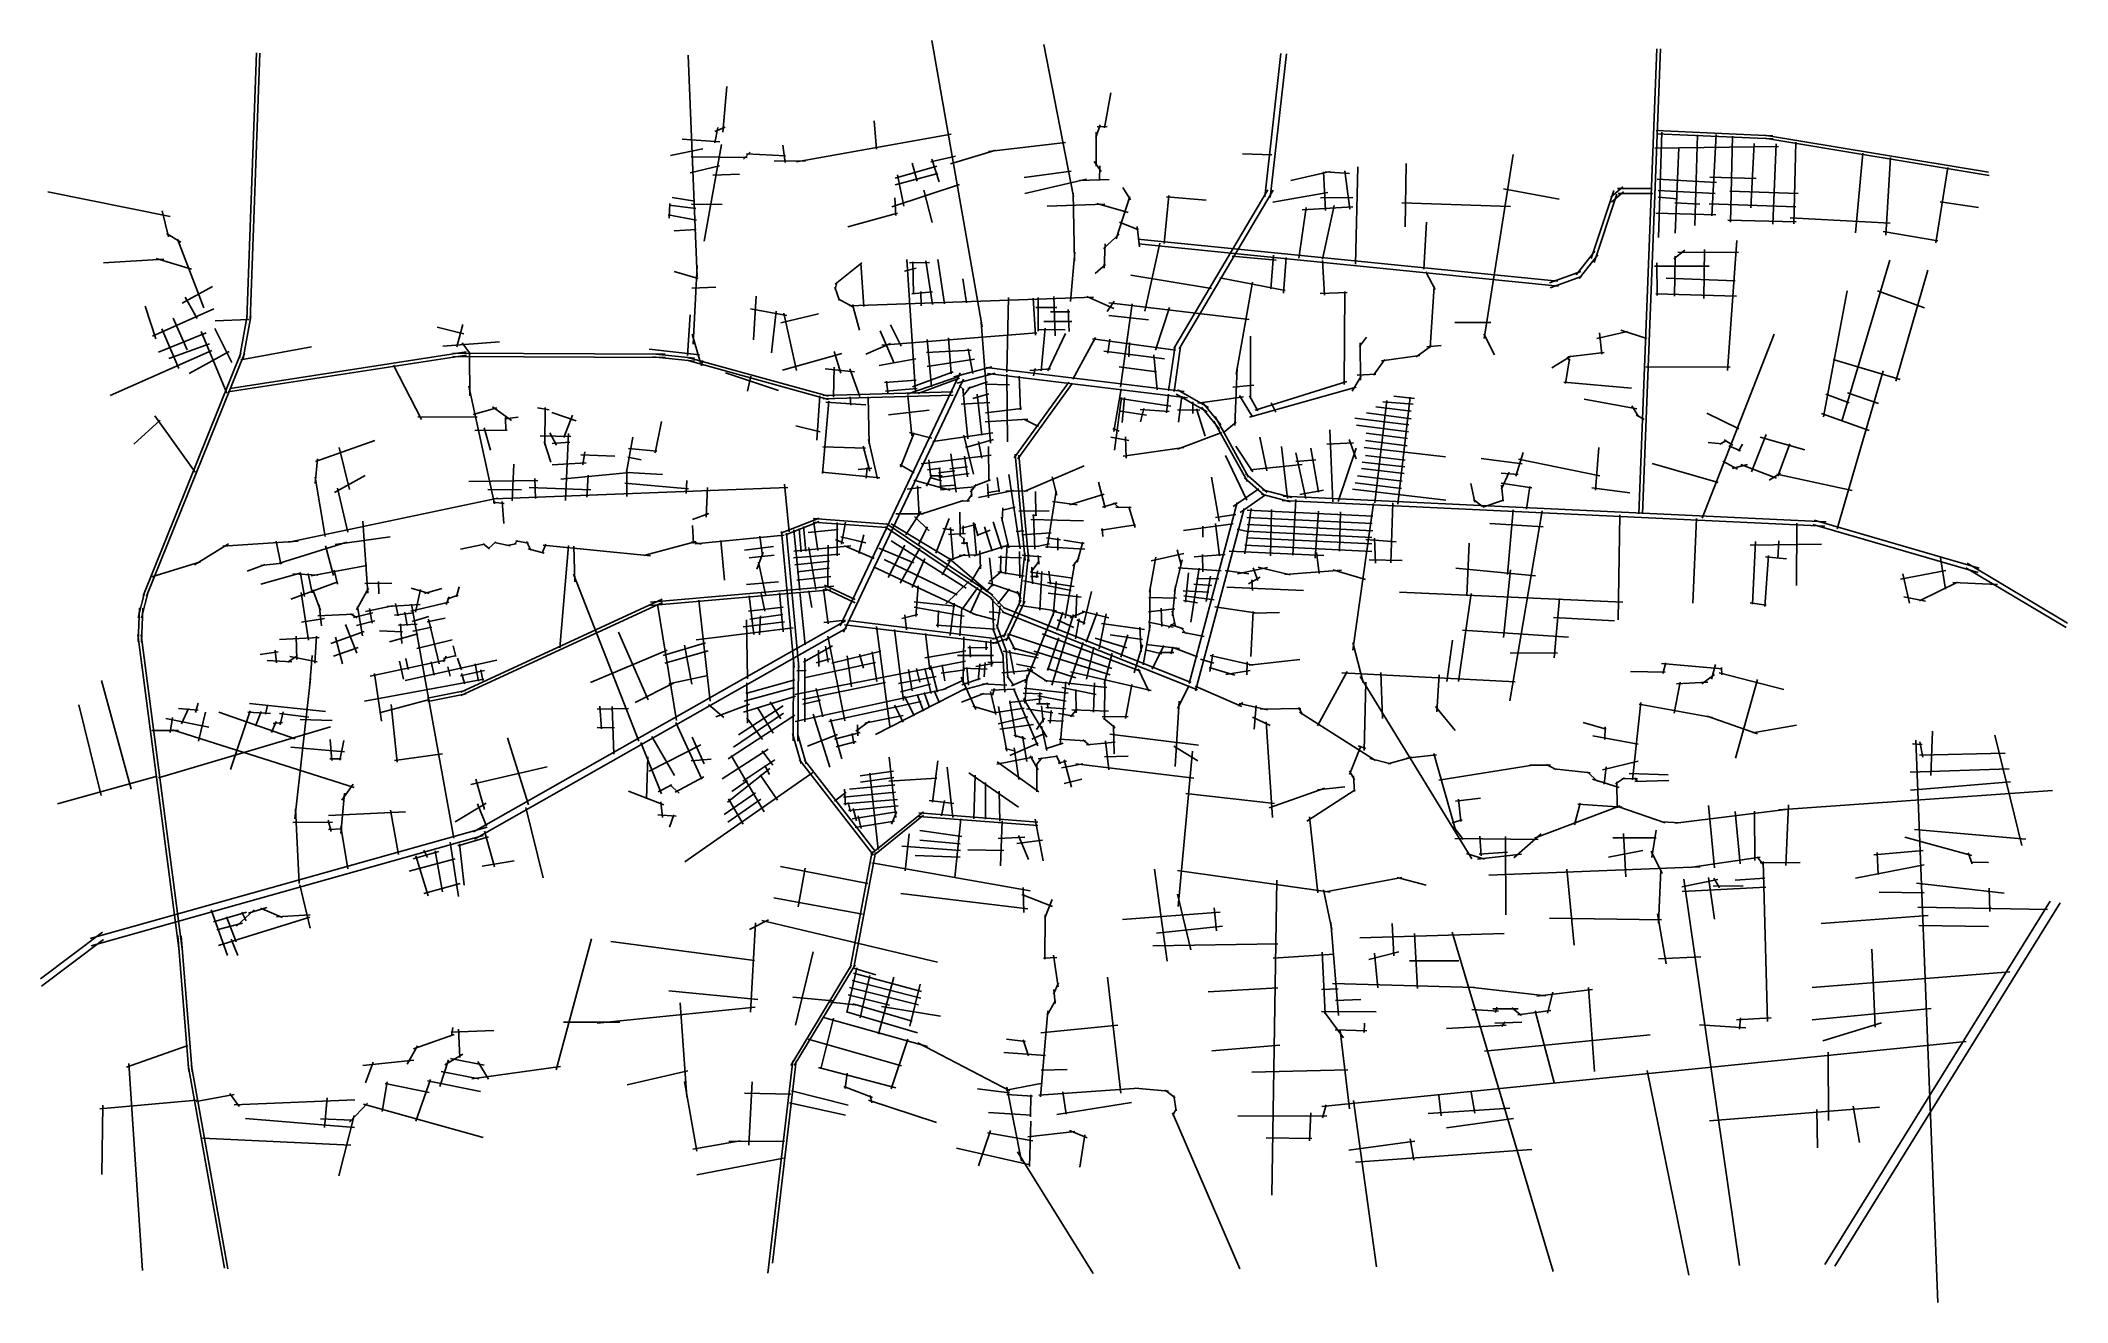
# Model space of a CAD drawing. Header units: inches. Extents: x 63680 to 71417, y 2014 to 6831.
import ezdxf

# ---------------------------------------------------------------- set-up
doc = ezdxf.new("R2010")
doc.units = ezdxf.units.IN
doc.header["$MEASUREMENT"] = 0

msp = doc.modelspace()

# ---------------------------------------------------------------- linework, layer by layer
for points in [[(67274.2, 5738.1), (67082.8, 6831.2)], [(67509.3, 6815.9), (67623.5, 6236.3)], [(64468.4, 5767.7), (64504.2, 6784.7)], [(64481.2, 5762), (64517.2, 6783.2)], [(66187.2, 5929), (66152.8, 6775)], [(68352.9, 6234), (68414.4, 6782)], [(68374.2, 6232.1), (68435.8, 6780.1)], [(69780.5, 5023.9), (69849.3, 6799.2)], [(69794.9, 5023.9), (69863.7, 6799.2)], [(66284.6, 6481.4), (66300.5, 6656.1)], [(67741.8, 6497.3), (67765.8, 6631.3)], [(66253.9, 6440.5), (66266.1, 6499.6)], [(66254.2, 6484.3), (66293.6, 6500.9)], [(66861.9, 6524.6), (66871.6, 6415.9)], [(67724.8, 6509.5), (67708.1, 6461.1)], [(67713.9, 6501.2), (67752.1, 6503)], [(66129.4, 6454.2), (66273.5, 6444.7)], [(66213.5, 6065.4), (66279.6, 6433.7)], [(66513.4, 6431.3), (66523.1, 6366.1)], [(66566.3, 6368.5), (67155.7, 6474.1)], [(67298.7, 6407.5), (67592.8, 6442.4)], [(67709.2, 6481.7), (67709.2, 6352.1)], [(69841.6, 6420.7), (70313.9, 6426.1)], [(69846.3, 6487.3), (70292.6, 6467.6)], [(69847.7, 6475.3), (70294, 6455.7)], [(69856, 6079.3), (69868.9, 6480.8)], [(69919.4, 6095.3), (69932.8, 6421.9)], [(69994.3, 6125.2), (70005, 6471.5)], [(70075.7, 6472.9), (70059.1, 6161.5)], [(70138.8, 6465.8), (70131, 6137.8)], [(70208.6, 6192.7), (70221.2, 6437.8)], [(70259.9, 6469.8), (71115.9, 6328.1)], [(70261.3, 6457.9), (71117.3, 6316.1)], [(70304.5, 6437.1), (70292.8, 6130.7)], [(70379.9, 6443.6), (70371.8, 6131.7)], [(66085.2, 6392.5), (66208.3, 6417.6)], [(66160.4, 6326.7), (66272.5, 6353.1)], [(66163.4, 6387), (66377.4, 6385.1)], [(66363, 6378.1), (66388.8, 6404.9)], [(66374.9, 6398.5), (66524.3, 6391)], [(66480.9, 6371.9), (66599.8, 6371.1)], [(66941.8, 6305.6), (67100.8, 6351)], [(67007.1, 6362.9), (67026.8, 6294.6)], [(67079, 6367.8), (67172.1, 6390)], [(67082.3, 6378.6), (67109.9, 6292.2)], [(67153.4, 6360.7), (67326.7, 6413.1)], [(67701.4, 6369.3), (67729.2, 6330.9)], [(67723.1, 6353.2), (67722.5, 6297)], [(68268.5, 6399.2), (68379.8, 6394.6)], [(68708.1, 6349.4), (68698.9, 5977.9)], [(68892.1, 6361.2), (68889.4, 6119.7)], [(69301.7, 6396.6), (69190.7, 5693.4)], [(70608, 6097.7), (70636.1, 6400.8)], [(70723.2, 6088.1), (70741.6, 6384.6)], [(70913.9, 6059.5), (70960.2, 6346.6)], [(66246.6, 6317.2), (66347.8, 6320.7)], [(66930.1, 6195.8), (67188.5, 6281)], [(66942.1, 6279.8), (67105.5, 6323.8)], [(66950.9, 6318.7), (66975.4, 6198.6)], [(67434.8, 6308.1), (67614.7, 6332)], [(67436.9, 6247.5), (67673, 6302)], [(67645.7, 6297), (67758.9, 6300.4)], [(67811.1, 6270.5), (67840.8, 6222.7)], [(68452, 6297.4), (68603.1, 6331.5)], [(68585, 6182.7), (68577.7, 6330.5)], [(68583.4, 6329.5), (68676, 6323.8)], [(68658.9, 6334.1), (68678.1, 6187.9)], [(69673.8, 6233.4), (69720, 6272.9)], [(69851.3, 6301.9), (70077, 6289.3)], [(70051.4, 6309.9), (70228.8, 6304.4)], [(63708.7, 6253), (64175.8, 6159)], [(66079.7, 6153.6), (66082.7, 6208.6)], [(66080.3, 6203.1), (66181.1, 6189.9)], [(66090.7, 6232.5), (66178.1, 6217.7)], [(66164.9, 6206.7), (66282.2, 6205.7)], [(66941, 6230.8), (66944.9, 6163.1)], [(67051.4, 6259.7), (67083.1, 6136.4)], [(67521.9, 6199), (67742.5, 6206.1)], [(67621.4, 6248.4), (67627.2, 5988.7)], [(67712.7, 6209), (67831.8, 6174.2)], [(67837.5, 6235.8), (67786, 6074.2)], [(67968.7, 6055.8), (67986.9, 6239.2)], [(67977.8, 6234.2), (68129.8, 6221.8)], [(68005.4, 5655.5), (68364.3, 6261.7)], [(68026.7, 5653.6), (68385.7, 6259.8)], [(68383.8, 6214.2), (68593.2, 6251.4)], [(68482.5, 6000.7), (68511.5, 6193.9)], [(68495.5, 6185.2), (68689.4, 6196.1)], [(68566.3, 6231.3), (68688.9, 6232.3)], [(68573.6, 5996.1), (68617.5, 6201.2)], [(68876.3, 6211.5), (69291.5, 6197.1)], [(69263.9, 6265.4), (69476.7, 6226)], [(69599.3, 5998.6), (69685.1, 6259.1)], [(69610.9, 5984.2), (69696.7, 6244.7)], [(69676.4, 6214.7), (69722.6, 6254.2)], [(69699.6, 6265.7), (69832.1, 6266.3)], [(69702.1, 6247), (69834.7, 6247.6)], [(69854.1, 6259), (70072.4, 6247.1)], [(69854.4, 6233.3), (69928.7, 6227.4)], [(69918.4, 6211.4), (70013.1, 6207)], [(70049.7, 6208.1), (70379.6, 6196.3)], [(70128, 6255.6), (70388.5, 6247)], [(70930.8, 6215.7), (71077, 6193.5)], [(64144.3, 6180.7), (64169, 6081.8)], [(66075.7, 6165.2), (66183.6, 6146)], [(66761.8, 6119.4), (66951.4, 6172.4)], [(67798, 6137.6), (67870.6, 6109.1)], [(67865.8, 6120.8), (67875.4, 6043.5)], [(68970.1, 6138), (68960.1, 5958.9)], [(69846.2, 6172.4), (70074.6, 6166.1)], [(70120.1, 6144.8), (70381.2, 6139.3)], [(70357.8, 6154.5), (70740, 6134.5)], [(64161, 6093.9), (64216.5, 6061.8)], [(64203.6, 6073.1), (64303.6, 5811.1)], [(66098.9, 6104.6), (66183.3, 6110.1)], [(67737.2, 6036.8), (67797.3, 6091.8)], [(67744.3, 6055.1), (67740.1, 5962.7)], [(67868, 6073.2), (69471.3, 5912.1)], [(67870.6, 6054.5), (69473.9, 5893.4)], [(67895.6, 5798.3), (67952.3, 6057.4)], [(70118.9, 5571), (70154.7, 6067.8)], [(70713.2, 6102.2), (70922.4, 6066.8)], [(63920.3, 5982.6), (64150.9, 5996.3)], [(64121.7, 5999.7), (64256.9, 5958.7)], [(66171.7, 5672.3), (66186.5, 5972)], [(66713.2, 5900.9), (66814.9, 5982.1)], [(66811.9, 5980.9), (66822.8, 5815.6)], [(66977.4, 5951.3), (67021.9, 5961.6)], [(66986.6, 5995.3), (67020.5, 5488.8)], [(66997.4, 5982.1), (67073.9, 5983.2)], [(67009.4, 5986.6), (67012.2, 5862.3)], [(67059.6, 5990.1), (67085.3, 5823.6)], [(67104.7, 5995.8), (67130.9, 5825.9)], [(67628.2, 6023.5), (67611.9, 5835.3)], [(67706.2, 5942.2), (67745.7, 5976.8)], [(68228.6, 6007.8), (68396.9, 5992.7)], [(68386.7, 6011.2), (68375.9, 5883.1)], [(68424.8, 5867), (68434.6, 6003.4)], [(68573.8, 5991.9), (68581.6, 5859.1)], [(69541.9, 5937.3), (69612.4, 6026.9)], [(69553.5, 5922.9), (69624.1, 6012.5)], [(69840.2, 5969.2), (70049.3, 5969.2)], [(69850.6, 5858.3), (69850, 5982)], [(69914, 5997.8), (69956, 6030.7)], [(69919.5, 6008.1), (69917, 5855.9)], [(69929.8, 6022.8), (70161.4, 6022.2)], [(70031, 6033.7), (70028.6, 5846.1)], [(70556, 5377.9), (70738.5, 5992.2)], [(64221.5, 5828), (64337.3, 5892.1)], [(66099.4, 5950), (66190.9, 5922.5)], [(66166.8, 5886), (66257.8, 5889.3)], [(66712.5, 5890.2), (66729.7, 5839.1)], [(66719.7, 5907.7), (66713.6, 5881.6)], [(67201.1, 5921.1), (67214.8, 5829.9)], [(67841.4, 5935.8), (68149.9, 5885)], [(68181.1, 5925.6), (68431.2, 5876.3)], [(68306.7, 5908.5), (68244.5, 5558.1)], [(68968.3, 5948.5), (69003.5, 5880.9)], [(68983.7, 5659), (68999.6, 5892.2)], [(69440.3, 5906.4), (69559, 5949.2)], [(69442.9, 5887.6), (69561.6, 5930.5)], [(69884.7, 5924.1), (70148.6, 5914.4)], [(70762.1, 5530.6), (70883.9, 5954.4)], [(64079.5, 5817.6), (64120.2, 5692.4)], [(64107.7, 5702.3), (64341.8, 5806.4)], [(64232.9, 5851), (64278.2, 5769.7)], [(66390.5, 5806.6), (66529.4, 5781.9)], [(66411.6, 5855.3), (66401.4, 5688.9)], [(66724.7, 5845.5), (66780.9, 5815.1)], [(66768.4, 5818.9), (67699.2, 5851.7)], [(66779.8, 5823.8), (66806.4, 5725.8)], [(67006, 5864.6), (67085.3, 5871.5)], [(67040.8, 5873.2), (67041.9, 5819)], [(67374.7, 5850.4), (67368.2, 5565.7)], [(67469.5, 5847.8), (67478.3, 5706.6)], [(67479.4, 5812.1), (67559.4, 5812.1)], [(67487.9, 5850.1), (67488.7, 5722)], [(67548, 5854), (67553, 5703.5)], [(67602.7, 5804.7), (67606.6, 5720.2)], [(67673.3, 5853.9), (67776.5, 5808.3)], [(67751.8, 5796.4), (67778, 5836.7)], [(67757.8, 5830), (68293.5, 5765.7)], [(67846.4, 5826.5), (67802.5, 5507.4)], [(67936.3, 5649.5), (67989.6, 5812.2)], [(68564.7, 5865.2), (68667.3, 5869.6)], [(68656.6, 5518.6), (68658.7, 5873)], [(69845.7, 5864.4), (70152.9, 5855.3)], [(70485.1, 5395), (70576.1, 5876.1)], [(70692.2, 5876.2), (70870.6, 5811.1)], [(64143.1, 5730.4), (64208.7, 5579.1)], [(64187, 5771.1), (64239.5, 5649.8)], [(64345.9, 5732.3), (64410.5, 5601.7)], [(64346.6, 5761.7), (64475.4, 5766.1)], [(64440.4, 5618.7), (64469.6, 5779.8)], [(64453.3, 5617.1), (64482.6, 5778.2)], [(65194.6, 5737.2), (65295.6, 5711.8)], [(65269.8, 5661.7), (65292, 5746.7)], [(66149.7, 5628.5), (66160.5, 5784.2)], [(66488.1, 5798.2), (66469.8, 5638.7)], [(66506.2, 5753.5), (66649.5, 5787.7)], [(66517.8, 5789.9), (66565.8, 5571.1)], [(66924.5, 5745.5), (66965.6, 5664.8)], [(67306.1, 5293.8), (67269, 5772.3)], [(67485.6, 5728.2), (67591.1, 5726.2)], [(67514.9, 5733.5), (67499.7, 5569.8)], [(67510.3, 5758), (67616.6, 5758.4)], [(67534.7, 5795.5), (67608.9, 5795.9)], [(67757.7, 5781.8), (67909.6, 5764.4)], [(69079, 5754.9), (69215.7, 5754.2)], [(69711.8, 5724.9), (69811.6, 5694.1)], [(63946.4, 5476.5), (64333.7, 5648.1)], [(64131.2, 5642.1), (64312.1, 5715.6)], [(64170.7, 5617.7), (64325.4, 5672.8)], [(64391.6, 5485.6), (64293.4, 5720)], [(64445.4, 5612), (64714.3, 5661.7)], [(65216.5, 5664.9), (65432.2, 5681.1)], [(65289.2, 5677.6), (65322, 5634.2)], [(66003.8, 5653), (66195.6, 5631.2)], [(66167.1, 5710.5), (66198.8, 5600.2)], [(66830.2, 5634.3), (66924.4, 5674.9)], [(66885.5, 5723.3), (66938.5, 5599.3)], [(66892, 5667.9), (67483.7, 5714.9)], [(67062.2, 5639.7), (67232.8, 5649.6)], [(67064.8, 5689.7), (67080.6, 5508.9)], [(67145.3, 5696.3), (67156.7, 5558.5)], [(67220.7, 5654.4), (67239.1, 5559.6)], [(67525, 5569.8), (67592.6, 5712.7)], [(67620.4, 5538.2), (67707.1, 5697.3)], [(67696, 5693), (68012.3, 5649.7)], [(67761.8, 5690.6), (67754.3, 5637.4)], [(67837.1, 5678), (67834.8, 5623.3)], [(67985.8, 5493.7), (68010.5, 5665.7)], [(68007.2, 5491.8), (68031.9, 5663.7)], [(68298.7, 5702.6), (68298.1, 5464)], [(68714.7, 5662.7), (68741.1, 5699.3)], [(68717.2, 5676.7), (68718.1, 5534.7)], [(68931.5, 5623.2), (68989.5, 5666.1)], [(68971.5, 5661.3), (69025.8, 5666.4)], [(69189.2, 5711.3), (69229.3, 5631.9)], [(69620.7, 5693.4), (69737.3, 5720.8)], [(69630.4, 5715.1), (69639.4, 5633.8)], [(70022.1, 5007.7), (70297.1, 5710.4)], [(64071.9, 4711.4), (64445.5, 5637.3)], [(64084.9, 4709.8), (64458.5, 5635.8)], [(64247.7, 5559.9), (64400.3, 5644.1)], [(64396.7, 5489.6), (65306, 5630.6)], [(64403.8, 5502.8), (65305.2, 5642.5)], [(65027.4, 5592.5), (65134.2, 5384.2)], [(65253.6, 5637.2), (66064.9, 5633.5)], [(65254.4, 5625.2), (66065.6, 5621.6)], [(65318.1, 5633.3), (65318.5, 5475.1)], [(66016.3, 5635.7), (66176, 5618.6)], [(66017.1, 5623.8), (66176.8, 5606.6)], [(66145.9, 5622.9), (66687.6, 5473.1)], [(66146.7, 5610.9), (66688.4, 5461.2)], [(66206.4, 5610.3), (66202.8, 5589.9)], [(66512.7, 5572.6), (66738.2, 5635.8)], [(66674.9, 5577.7), (66787.7, 5566)], [(66709.1, 5584.2), (66707.6, 5470.1)], [(66709.1, 5643.8), (66735.3, 5561.7)], [(66769.5, 5577.7), (66808, 5472.3)], [(66881, 5590.9), (67020.9, 5616.2)], [(67065.1, 5587.2), (67245.7, 5614.7)], [(67165.9, 5547.7), (67311.5, 5585.6)], [(67289.9, 5583.3), (68045.7, 5491.2)], [(67456.6, 5572.1), (67535.4, 5578.3)], [(67477.1, 5579.5), (67470.9, 5550.9)], [(67739.4, 5644.9), (67969.9, 5616.6)], [(67797, 5585.1), (67939.6, 5566.6)], [(67930.1, 5631.9), (67942.3, 5497.3)], [(68238.8, 5361.8), (68247.4, 5582.8)], [(68767.5, 5553.2), (68811, 5613.2)], [(68798, 5607.9), (68944.6, 5628.5)], [(69448.1, 5582.1), (69521.3, 5626.7)], [(69500.3, 5522), (69516, 5615.7)], [(69507.8, 5621.8), (69517.9, 5608.7)], [(69510.4, 5623.7), (69648.4, 5640.5)], [(69808, 5585.5), (70129.5, 5584.5)], [(70522.4, 5613.3), (70778.3, 5537.2)], [(65314.6, 5511.4), (65413.3, 5062.5)], [(66294.4, 5562.3), (66496.8, 5495.6)], [(66391.7, 5549.6), (66378.6, 5493)], [(66733, 4597.3), (67190.5, 5562.6)], [(66745.3, 4572.8), (67202.8, 5538)], [(66902.2, 5525.4), (67023.1, 5535)], [(66906, 5492.3), (67026.2, 5502.6)], [(66909.7, 5530.8), (66914.2, 5486.7)], [(66987.9, 5480.7), (67188.3, 5550.3)], [(67008.1, 5509.3), (67163.3, 5566.2)], [(67030.2, 5483.2), (67188.1, 5541.7)], [(67178.2, 5523.2), (67323.8, 5561.1)], [(67186.1, 5514.2), (67206.1, 5496)], [(67200.1, 5474), (67229.4, 5509.4)], [(67201.2, 5503.2), (67219.8, 5310.9)], [(67219.1, 5502.8), (67295.2, 5528.4)], [(67286.4, 5519.2), (67378.2, 5516.3)], [(67295.4, 5559.6), (68058, 5466.7)], [(67368.3, 5557.2), (67371.6, 5298.6)], [(67396.3, 5238.5), (67604.6, 5527.4)], [(67410.9, 5234.6), (67619.2, 5523.5)], [(67416.1, 5550.2), (67421, 5421.4)], [(67804.5, 5501.6), (67776.7, 5338.7)], [(68019.8, 5498.1), (68138.6, 5430.8)], [(68231.7, 5507.8), (68311.5, 5515.9)], [(68294.6, 5393.7), (68702.5, 5507.3)], [(68316.3, 5419.5), (68666.7, 5529.8)], [(68686.5, 5493), (68721.4, 5549.6)], [(68705.8, 5554.2), (68776.8, 5557.7)], [(69494.2, 5526.5), (69753.1, 5504.4)], [(70537.9, 4966.7), (70713.6, 5570)], [(65331.9, 5403.1), (65422, 5429.4)], [(65404.9, 5433.1), (65478.4, 5380.5)], [(65577.1, 5428.4), (65622.3, 5421.1)], [(65606.2, 5429.8), (65604.7, 5286.7)], [(66654.3, 5475), (66643.5, 5305.4)], [(66689.1, 5454.8), (66665, 5178.5)], [(66667.1, 5475.7), (67163.1, 5489.9)], [(66667.9, 5463.8), (67163.9, 5477.9)], [(66677.4, 5451.2), (66830.2, 5439.9)], [(66770.8, 5470.8), (66773.1, 5439.7)], [(66839.2, 5470.8), (66843.2, 5291.8)], [(66916.8, 5402.9), (67071.8, 5420.2)], [(66990.6, 5476.2), (67006.2, 5322.2)], [(67194.4, 5443.1), (67303.6, 5449)], [(67239.1, 5465), (67299.5, 5482.9)], [(67255.5, 5481.8), (67273.4, 5325.1)], [(67287.2, 5410.3), (67424.3, 5426.8)], [(67779.8, 5267.2), (67806.1, 5468.3)], [(67800.5, 5464), (67995, 5434.8)], [(67802.6, 5416.6), (67902.2, 5400.5)], [(67817.7, 5468.7), (67808.8, 5372.8)], [(67877.7, 5422.3), (67988.2, 5415)], [(67879.2, 5376), (67891.2, 5426)], [(67985.6, 5481.7), (67977.8, 5409.3)], [(68015, 5481.5), (68133.8, 5414.2)], [(68020.3, 5421.7), (68105, 5420.7)], [(68037.1, 5474.1), (68023.3, 5373.9)], [(68078, 5452), (68078, 5406.9)], [(68092.2, 5425.6), (68125.5, 5321.2)], [(68098.1, 5447.3), (68271.8, 5471)], [(68112.2, 5432), (68180.4, 5348)], [(68116.9, 5448.6), (68185.1, 5364.6)], [(68256.3, 5476.1), (68306.2, 5394.8)], [(68294.4, 5475.2), (68326.5, 5417.4)], [(68378.1, 5448.5), (68395.7, 5412.1)], [(68772.8, 5065.7), (68818.6, 5456.5)], [(68777.2, 5432.7), (68911.3, 5416.7)], [(68803.1, 5452.5), (68919.5, 5443)], [(68845.9, 5473.8), (68924, 5464)], [(68861.3, 5061.2), (68908, 5470.1)], [(69572.1, 5462.6), (69773.2, 5425.8)], [(69753.5, 5436.6), (69779, 5395.6)], [(70495, 5481.2), (70584, 5448.7)], [(70577.6, 5486), (70695.2, 5445.6)], [(64036.7, 5289.8), (64137.5, 5382.4)], [(64117.1, 5398.5), (64270.9, 5182.8)], [(65121, 5394), (65346.6, 5392.9)], [(65337.9, 5342.6), (65461.7, 5343.1)], [(65373.5, 5352.8), (65398.4, 5266.9)], [(65452.9, 5386.5), (65503.8, 5393.4)], [(65454.8, 5391.5), (65456.6, 5340.8)], [(65632.1, 5411.2), (65724.2, 5379.6)], [(65677.4, 5315.6), (65711.2, 5401.2)], [(66025.9, 5257.2), (66051, 5376.6)], [(66563.3, 5360.1), (66655.7, 5337)], [(67286.2, 5375.2), (67448.8, 5385.1)], [(67433.7, 5385.1), (67489.8, 5357.6)], [(67772.6, 5350.4), (67796.9, 5339.4)], [(68159.1, 5378.7), (68286.6, 5148.1)], [(68163.8, 5395.3), (68291.4, 5164.7)], [(68194.3, 5333.9), (68243.8, 5374.1)], [(68601.4, 5345.5), (68612.4, 5070.2)], [(68697.4, 5389.5), (68903, 5363.6)], [(68703.6, 5362.4), (68901.4, 5337.3)], [(68741.8, 5410.1), (68911.3, 5387.1)], [(69770.9, 5402.6), (69800.7, 5384)], [(70039.9, 5409), (70162, 5349.1)], [(70478.3, 5407.6), (70659.8, 5342.7)], [(64729.8, 5223.9), (64955.9, 5304.8)], [(64820.8, 5278), (64859.5, 5117.7)], [(65587.5, 5322.7), (65704.8, 5319.1)], [(65603, 5301.1), (65627.8, 5222.1)], [(65624.2, 5333.6), (65650.1, 5286.8)], [(65633.5, 5293.3), (65700.5, 5297.6)], [(65695, 5331.4), (65683.6, 5075.5)], [(65757.3, 5261.6), (65750.8, 5211.2)], [(65941.4, 5317.1), (65917.5, 5183.5)], [(65924.3, 5273.2), (66032.2, 5263)], [(66665.9, 5280.5), (66829.6, 5274.4)], [(66820.7, 5282.7), (66846, 5187.2)], [(66840.7, 5307.6), (66874.7, 5157.6)], [(67015.3, 5333.3), (66962.2, 5202.5)], [(66997.1, 5334.8), (67081.8, 5312.6)], [(67086.5, 5300.9), (67315.7, 5333.1)], [(67204.3, 5324.3), (67241.3, 5175.3)], [(67210.6, 5277), (67317.2, 5307.6)], [(67260.6, 5300.6), (67272.7, 5237)], [(67298.6, 5281.5), (67299.4, 5148.8)], [(67765.7, 5316.5), (67833.9, 5303.9)], [(67812.9, 5244.6), (68044.7, 5278.1)], [(67821, 5318.5), (67823.8, 5237)], [(68019.4, 5271.4), (68189.5, 5334.8)], [(68242.9, 5282.6), (68307, 5184.8)], [(68334.1, 5316.5), (68360.8, 5189)], [(68439.6, 5083), (68417, 5281)], [(68528.8, 5275.2), (68558.4, 5107.1)], [(68590.5, 5290.8), (68691.7, 5295.6)], [(68633.6, 5070.9), (68701.9, 5275.1)], [(68675.3, 5308.6), (68701.9, 5234.8)], [(68732.8, 5277.3), (69042.8, 5242.4)], [(68737.3, 5304.9), (68896, 5283.9)], [(68740.2, 5332.8), (68897.3, 5311.9)], [(69615.6, 5115.2), (69628.6, 5277.6)], [(70045.6, 5296.2), (70099.1, 5291.4)], [(70090.5, 5290.3), (70115.7, 5304.7)], [(70106.4, 5307.1), (70139.6, 5286.1)], [(70123.9, 5284), (70168.6, 5264.5)], [(70161.3, 5264.1), (70177, 5290)], [(70210.3, 5185.1), (70267.1, 5326.9)], [(70244.4, 5316.7), (70414.7, 5269)], [(70310.8, 5168.1), (70356.8, 5291.7)], [(64737.8, 5234.3), (64728.9, 5139.8)], [(65487.4, 5214.5), (65480.8, 5073.4)], [(65632.8, 5211.9), (65763.1, 5219.1)], [(65742.9, 5249.3), (65872.4, 5244.3)], [(65918.6, 5194.3), (65918.6, 5090.8)], [(65922.3, 5240.8), (65973.1, 5230.6)], [(66661.9, 5183.7), (66883.8, 5162.2)], [(66801.5, 5193.9), (66853.7, 5198.2)], [(66835.6, 5201), (66831.1, 5161)], [(66960, 5213), (67014.9, 5181)], [(67041.5, 5215.3), (67309.2, 5247.7)], [(67065.7, 5191.9), (67115.8, 5198.3)], [(67070.9, 5231), (67078.3, 5163.3)], [(67108.4, 5181.3), (67170.1, 5188.8)], [(67112, 5200.3), (67117, 5120.2)], [(67150.5, 5196.6), (67218.9, 5204.1)], [(67154.6, 5253.8), (67175.1, 5106.5)], [(67206.7, 5244.9), (67218.9, 5166)], [(67400.3, 5252.6), (67438.2, 4845.7)], [(67414.9, 5248.7), (67452.8, 4841.8)], [(67434.8, 5109.5), (67663.9, 5207.1)], [(68203.6, 5246.8), (68284.3, 5076.7)], [(68297.7, 5192.8), (68496.2, 5212.1)], [(68471.5, 5256.7), (68510.1, 5082.6)], [(68472.1, 5224.2), (68548.5, 5230.6)], [(68722.1, 5197.5), (68885.3, 5178.6)], [(68725, 5221.4), (68887.4, 5203.7)], [(68737.7, 5246.4), (68889.4, 5228.8)], [(69178.4, 5235.1), (69335.4, 5214.8)], [(69311, 5167.6), (69339.5, 5259.1)], [(69321.4, 5232.9), (69632.2, 5169.8)], [(69831.8, 5216.2), (70083.9, 5143.8)], [(70101.7, 5225.9), (70157.4, 5195.4)], [(70136.4, 5197.9), (70195.7, 5212.8)], [(70170.5, 5212.8), (70305.7, 5159.9)], [(64728.7, 5164.9), (64767.1, 4937.3)], [(64802.9, 5105.2), (64920.1, 5171.3)], [(64813.5, 5122.1), (64853.7, 4954.9)], [(65315.7, 5147.5), (65578.9, 5151.7)], [(65387.5, 5116.6), (65516, 5115.6)], [(65411.5, 5082.1), (66532.1, 5125.4)], [(65545.8, 5125.1), (65781.4, 5116.5)], [(65567.1, 5159.7), (65569.5, 5083.3)], [(65666.5, 5156.5), (65930, 5182.2)], [(65770.7, 5172.2), (65765, 5088)], [(65910, 5140.8), (66154.2, 5120.1)], [(65920.8, 5182.3), (66054.6, 5174.7)], [(66147.1, 5152.2), (66145, 5102.2)], [(66225.7, 5125.1), (66220.7, 5011.6)], [(66520.3, 5137.5), (66538.3, 4955.6)], [(66988.6, 5118.5), (67041.8, 5124.9)], [(67013, 5152.6), (67152.8, 5115.3)], [(67027.8, 5130.8), (67034.2, 5018)], [(67062.4, 5129.7), (67081.8, 5172.6)], [(67075.1, 5163.5), (67118.8, 5150.1)], [(67078.6, 5169), (67122.2, 5169.6)], [(67109.6, 5162.4), (67224.4, 5177.8)], [(67113.1, 5129.4), (67173.7, 5133.8)], [(67115.6, 5115.7), (67247.5, 5127.6)], [(67229.6, 5107.2), (67251.4, 5136.6)], [(67233.4, 5088.7), (67233.1, 5119.2)], [(67242.4, 5129.8), (67306.2, 5154.6)], [(67260, 5086.7), (67393.4, 5112.9)], [(67293.4, 5104.4), (67342.2, 5113.2)], [(67295.4, 5139.2), (67298.9, 5085.4)], [(67338.7, 5107.9), (67332.3, 5162.9)], [(67364.8, 5110.4), (67448.4, 5111.8)], [(67375.7, 5174.3), (67419.6, 4890.4)], [(67478.6, 5109.1), (67479.1, 5017.1)], [(67557.3, 5111.4), (67522.2, 4895.1)], [(67541.1, 5165.2), (67559.4, 5095)], [(67718, 5145.3), (67744.4, 5047.5)], [(68149.9, 5164.4), (68178.9, 4996.2)], [(68330.2, 5120), (68232.9, 5051.8)], [(68275.1, 5161.4), (68350.3, 5095.5)], [(68279.9, 5178), (68362.2, 5105.7)], [(68344.8, 5115.6), (68456.1, 5086.7)], [(68486.6, 5097.5), (68577.5, 5115.3)], [(68688, 5118.2), (69044.4, 5076.4)], [(68697.8, 5142.8), (68875.5, 5121)], [(68706.9, 5169.5), (68877.5, 5148.5)], [(69139.2, 5140.1), (69154.5, 5068.9)], [(69255.3, 5141.2), (69371.8, 5123.3)], [(69255.4, 5180), (69319.6, 5174.8)], [(69285.6, 5183.1), (69256.8, 5120.4)], [(69257.2, 5133.9), (69263, 5072.9)], [(69352.1, 5042.6), (69364.5, 5128.4)], [(69601.4, 5123.4), (69746.8, 5104.5)], [(70277.9, 5153.3), (70321.6, 5180)], [(70307.8, 5175.6), (70594.6, 5113.3)], [(64628.3, 4915.6), (65425.5, 5084)], [(65408.3, 5068.3), (65449.9, 5064.4)], [(65442.5, 5071.8), (65449, 4986.8)], [(66982.7, 4944.7), (67039.8, 5033.7)], [(67039.8, 5023.1), (67202.9, 5075.5)], [(67188.6, 5031.3), (67189.9, 4938.9)], [(67191.5, 5072.9), (67225.5, 5074)], [(67216, 5070.8), (67236.4, 5099.6)], [(67353.9, 5047.4), (67351.1, 4996.2)], [(67351.9, 5038.1), (67400.7, 5049.8)], [(67414.6, 5034), (67529.9, 5036.3)], [(67542.5, 5071.1), (67637.6, 5058.6)], [(67608.3, 5058.6), (67740.1, 5100)], [(67733.7, 5049.8), (67789.5, 5065.9)], [(67776.1, 5065.9), (67797.7, 5047.6)], [(67784.1, 5049.8), (67843.1, 5048.3)], [(67834.8, 5050.8), (67857.9, 4972.4)], [(68248.1, 5067.1), (68064.5, 4376.4)], [(68273.8, 5044.4), (68088.8, 4348.4)], [(68355.9, 5097.3), (68258.6, 5029)], [(68300.6, 5045.2), (68277.5, 4871.8)], [(68286.5, 5038.8), (68765.1, 5015.2)], [(68340.1, 5099.1), (68451.3, 5070.1)], [(68379.3, 5041.2), (68374.9, 4864.5)], [(68419.2, 5075.2), (70490.8, 4977)], [(68423.9, 5091.8), (70495.5, 4993.6)], [(68471.7, 5079.1), (68460.5, 4866.4)], [(68558.3, 5034.1), (68545.2, 4855.7)], [(68641.6, 5031.8), (68637.8, 4881.9)], [(68767.6, 5063.6), (68689, 4503.3)], [(68841.4, 5066.8), (68834.8, 4836.9)], [(69149.4, 5079.1), (69184.5, 5052.1)], [(69185.6, 5049.9), (69264.8, 5076.9)], [(69301.7, 5039), (69279.9, 4793.2)], [(69288.4, 4309.9), (69411.8, 5035.6)], [(64910.9, 4996.6), (64929.6, 4722)], [(66172.6, 4910.9), (66168.4, 4979.9)], [(66168.5, 5003), (66230.7, 5025.2)], [(66506.2, 4951), (66652, 5007.9)], [(66508.4, 4956.7), (66556.4, 4438)], [(66523.4, 4944.4), (66652.3, 4994.7)], [(66556.2, 4963.6), (66578.9, 4731.7)], [(66575.9, 4968.3), (66583.9, 4879.7)], [(66592.3, 4975.7), (66601, 4881.6)], [(66610.6, 4953.5), (66725.1, 4964.8)], [(66628.8, 5006.3), (66913, 4985.1)], [(66629, 4993.1), (66909, 4972.2)], [(66632, 4990.1), (66647, 4884.7)], [(66721, 4864), (66720.9, 4991.1)], [(66753.4, 4992.7), (66737.6, 4908.2)], [(66904.3, 4974.7), (67311.4, 4701.3)], [(66908.1, 4987.4), (67315.2, 4714.1)], [(66926.6, 4986.7), (67153.3, 4849.8)], [(66945.2, 5024), (67051, 5024.6)], [(67016.1, 5014.7), (67072.3, 4958.9)], [(67031.5, 4907), (67066.3, 4974.4)], [(67097.8, 4874.1), (67148, 5005.9)], [(67124.6, 4968), (67166.8, 4961.4)], [(67153.7, 4972.7), (67163.4, 4848.6)], [(67195.5, 4969.6), (67249.7, 4983.4)], [(67201.8, 4978.4), (67201.9, 4946.1)], [(67240.8, 4990.8), (67253.1, 4864.9)], [(67244, 4987.7), (67259.2, 4940.9)], [(67253.9, 4942), (67305.3, 4962.2)], [(67283.6, 4974.2), (67312.7, 4881.8)], [(67315.9, 4994.4), (67349.4, 4889.1)], [(67347.8, 5011.9), (67375.7, 4894.8)], [(67403.6, 4956.4), (67433.1, 4959.3)], [(67425.3, 4944.5), (67537.5, 4951.5)], [(67459.6, 5002.2), (67661.7, 4997.1)], [(67467, 5017.9), (67483.2, 5019.1)], [(67470.8, 5021.8), (67475.5, 4889.6)], [(67728.6, 4962), (67859.7, 4982.1)], [(67732.2, 4968.1), (67735.1, 4937.2)], [(68043, 4960.8), (68232.1, 4986.7)], [(68117.1, 4977.7), (68116.3, 4935)], [(68164.4, 5010.3), (68242.9, 5021.2)], [(68165.2, 4987.1), (68179.7, 4863.6)], [(68248, 4965.6), (68293.9, 4956.2)], [(68282.7, 4957.8), (68761.4, 4934.1)], [(68284.4, 5010.9), (68763, 4987.3)], [(68286.5, 4983.5), (68765.1, 4959.9)], [(69212.6, 4987.9), (69415.1, 4974.8)], [(69701.8, 4619.9), (69708.5, 5020)], [(70000.5, 5006.3), (69987.5, 4683.8)], [(70383.2, 4988.3), (70382.7, 4751.3)], [(70445.5, 4983.6), (71075.4, 4800.1)], [(70450.2, 5000.1), (71080.1, 4816.7)], [(64268.1, 4829.2), (64397.5, 4910.2)], [(64375.8, 4900.8), (64663.6, 4920.2)], [(64580.1, 4920.3), (64597.9, 4831.9)], [(64592.8, 4836), (64849.3, 4916.1)], [(64768.4, 4901.9), (64799.1, 4789.5)], [(64805.2, 4907.1), (65015.3, 4936.8)], [(65283, 4889.9), (65375.1, 4908.1)], [(65370.2, 4909.4), (65393.5, 4891)], [(65389.3, 4890.8), (65418.2, 4916.9)], [(65413.3, 4915.5), (65473.1, 4902)], [(65460.3, 4903.6), (65495.5, 4909.8)], [(65487.4, 4907.7), (65502.5, 4922.8)], [(65495.1, 4921.4), (65543.5, 4911.9)], [(65534.9, 4918.1), (65551.5, 4885.5)], [(65542, 4891.1), (65603.2, 4874.5)], [(65609.4, 4908.9), (65594.9, 4874.5)], [(65598.7, 4905.3), (66009.1, 4864)], [(65695.2, 4903.6), (65662.5, 4513.4)], [(65716.2, 4900.3), (65720, 4765.2)], [(65983.5, 4864.7), (66182.4, 4918.8)], [(66164.8, 4917.8), (66201.3, 4908.4)], [(66179.2, 4909.2), (66518.1, 4943.5)], [(66277, 4922.3), (66290.6, 4770.9)], [(66366.7, 4885.7), (66478.5, 4899.6)], [(66414.9, 4813.3), (66438.1, 4878.6)], [(66426, 4938.8), (66435.7, 4865.6)], [(66527.7, 4950.9), (66575.1, 4437.5)], [(66555, 4881.6), (66773.5, 4902.2)], [(66613.3, 4896), (66639.9, 4735.1)], [(66686.7, 4904.4), (66685.1, 4743.4)], [(66714.8, 4925.9), (66747, 4912.7)], [(66734.4, 4936.5), (66830.6, 4914)], [(66748.7, 4902.5), (66862.4, 4853.8)], [(66822.8, 4944.2), (66803.5, 4872.9)], [(66880, 4893.7), (67014.2, 4837.4)], [(66915.2, 4781.5), (66978.9, 4905.1)], [(66926.8, 4921.4), (67213, 4740.4)], [(66961.1, 4760), (67037.1, 4893.7)], [(67145.3, 4945.7), (67210.3, 4949.5)], [(67188, 4943.9), (67208.2, 4925.6)], [(67196, 4911.8), (67219.1, 4912.6)], [(67204.2, 4932.8), (67205, 4908.1)], [(67214.6, 4916.8), (67226.2, 4857.1)], [(67242, 4864.1), (67365.6, 4902.8)], [(67266, 4882.6), (67267.7, 4813.9)], [(67351.6, 4899.7), (67490.9, 4900.9)], [(67370, 4907.8), (67363.2, 4793.4)], [(67437, 4873.9), (67415.8, 4677.9)], [(67416.5, 4880.8), (67418.5, 4780.3)], [(67482.6, 4900.2), (67531.7, 4910.3)], [(67515.8, 4898.6), (67665.9, 4889.6)], [(67520.4, 4933.1), (67573.1, 4925.6)], [(67562.7, 4933.1), (67563.4, 4885.2)], [(67586.2, 4924), (67664.3, 4911.7)], [(67637.4, 4840), (67658.4, 4916.3)], [(68018.4, 4886.5), (68034.4, 4829.5)], [(68217.2, 4881.4), (68578.7, 4864.8)], [(68276.9, 4904.9), (68761.9, 4880.5)], [(68282.7, 4933.1), (68761.4, 4909.5)], [(68550.7, 4877), (68561.1, 4796.6)], [(68739.3, 4926.2), (68855.2, 4918)], [(68771.9, 4931.2), (68775.2, 4836.4)], [(69132.8, 4911.9), (69124.7, 4710.9)], [(70206, 4904.3), (70477.7, 4908.4)], [(70226.4, 4919), (70214.1, 4679.2)], [(70314.5, 4921.4), (70311.3, 4854.6)], [(64105.6, 4783.6), (64290.5, 4841)], [(64469.7, 4806), (64537.7, 4830.5)], [(64521.1, 4755.7), (64674.7, 4798.9)], [(64521.5, 4827.5), (64603.2, 4835.8)], [(64673.3, 4796.5), (64688.3, 4708.6)], [(64701.7, 4796.8), (64717.6, 4722.8)], [(64713.4, 4787.9), (64925.6, 4827.5)], [(64801.3, 4808.7), (64813.6, 4755.9)], [(66384.5, 4856.2), (66481, 4866.8)], [(66420.5, 4839.5), (66447.6, 4717)], [(66554.7, 4856), (66731.2, 4870.1)], [(66559.5, 4829.1), (66691.8, 4843.2)], [(66568.5, 4802.3), (66691.2, 4816.3)], [(66860.3, 4822.4), (67254, 4636.9)], [(66900.1, 4849.8), (67179.6, 4715.2)], [(67006.9, 4742.7), (67055, 4853.4)], [(67121.6, 4791.9), (67156.9, 4853.2)], [(67142.3, 4845.1), (67209.7, 4868.5)], [(67148.7, 4853.3), (67294.1, 4730.5)], [(67186.7, 4864.9), (67259.9, 4867.8)], [(67230.6, 4762.9), (67270.6, 4829.5)], [(67301.9, 4856.4), (67314.5, 4748.4)], [(67302.3, 4765.8), (67349.4, 4805.8)], [(67333.6, 4803), (67434.2, 4786.8)], [(67336.6, 4858.5), (67424.1, 4856.2)], [(67345.5, 4863.6), (67344.3, 4800.1)], [(67427, 4866.1), (67499.9, 4860.2)], [(67451.6, 4870), (67430.4, 4674)], [(67458.8, 4801.4), (67620.2, 4778.9)], [(67459.9, 4802.1), (67491.6, 4844.2)], [(67464.6, 4820.7), (67466.8, 4757.7)], [(67481.3, 4779.8), (67485.4, 4806.9)], [(67487.8, 4865.7), (67490.5, 4831.9)], [(67502.2, 4804.3), (67494.9, 4656.6)], [(67528.4, 4806), (67535.4, 4756)], [(67590.6, 4625.6), (67627.8, 4838.5)], [(67621, 4824.8), (67644, 4855.7)], [(67937.6, 4859.1), (67913.3, 4725.8)], [(67919.5, 4844.7), (68044.7, 4872.6)], [(68037.3, 4849.2), (68009.1, 4728.2)], [(68023.1, 4818.7), (68186.3, 4806.8)], [(68062.3, 4798.7), (68050, 4687.1)], [(68102.5, 4816.3), (68070.9, 4610.7)], [(68083.3, 4860.7), (68201.8, 4869.7)], [(68115.1, 4868.5), (68116.8, 4803.1)], [(68201.3, 4807.5), (68292.8, 4794.9)], [(68249.5, 4794.9), (68362.9, 4819.5)], [(68309.3, 4818.2), (68326.5, 4769.9)], [(68327.8, 4820.6), (68450.5, 4791.1)], [(68429.6, 4792.8), (68646.5, 4809.7)], [(68612.6, 4810.8), (68736.9, 4774.1)], [(68751.5, 4848.4), (68877.8, 4845.6)], [(69081.9, 4816.7), (69387, 4787.5)], [(69290.4, 4811.1), (69264.8, 4552.6)], [(70275.8, 4865.6), (70261.4, 4670.9)], [(70264.5, 4860), (70344.6, 4852.4)], [(70779.5, 4774.8), (70952.8, 4808.2)], [(70932.4, 4855.9), (70950.9, 4736.9)], [(71029, 4818.8), (71412, 4590.9)], [(71033.7, 4835.4), (71416.7, 4607.5)], [(64079.2, 4733.1), (64053.2, 4628.7)], [(64092.1, 4731.5), (64066.2, 4627.1)], [(64635.9, 4698.8), (64814.6, 4765.1)], [(64643.7, 4795.5), (64738.7, 4789.7)], [(64674.8, 4724.4), (64702.8, 4542.4)], [(64719.2, 4734), (64748.4, 4655.4)], [(64886.1, 4658.3), (64932, 4740.4)], [(64918.5, 4759), (65021.8, 4759.8)], [(64970.3, 4765.4), (64972.1, 4719.3)], [(65094.9, 4740.6), (65163.8, 4720.1)], [(65112.2, 4648.9), (65130.3, 4735.8)], [(65145.7, 4720.5), (65211.5, 4739.4)], [(65278.4, 4745.3), (65268.6, 4707.9)], [(65714.1, 4794), (65964.4, 4156.7)], [(66008, 4687.5), (66708.2, 4747.8)], [(66008.3, 4674.8), (66697.2, 4734)], [(66375.3, 4754.8), (66497.5, 4765.2)], [(66431.3, 4719.6), (66445.5, 4653.3)], [(66500.6, 4722.4), (66515.2, 4573.6)], [(66566.9, 4770.9), (66696.9, 4785.6)], [(66578.5, 4725.7), (66599.2, 4524.1)], [(66613.2, 4730.8), (66624.1, 4666.5)], [(66669.3, 4737), (66687.1, 4603.8)], [(66673, 4751.6), (66789.1, 4696.8)], [(66673.3, 4738.8), (66789.5, 4684)], [(67021.2, 4631.8), (67030.5, 4749.3)], [(67135.5, 4681.1), (67223.1, 4766.3)], [(67198.2, 4660.2), (67257.6, 4743.5)], [(67228.3, 4644.6), (67271.5, 4739)], [(67289.6, 4726.5), (67316.1, 4757)], [(67295.3, 4730.4), (67361.6, 4661.4)], [(67297.1, 4761.1), (67418.2, 4719.5)], [(67333.7, 4680.2), (67379.3, 4738.3)], [(67408.4, 4728.9), (67422.5, 4698.6)], [(67432.3, 4768.4), (67613.8, 4731.4)], [(67459.4, 4785.3), (67489.1, 4785.6)], [(67524.4, 4762.5), (67625.4, 4747.5)], [(67526.4, 4721.1), (67652.3, 4706.3)], [(67557.5, 4765.4), (67545.2, 4634.9)], [(67661.1, 4601.5), (67691.4, 4727.5)], [(67915.3, 4742.9), (67913.6, 4576.9)], [(68011.8, 4750.6), (68000.7, 4634.9)], [(68041, 4729.8), (68139.5, 4724.8)], [(68082.8, 4755.2), (68150.6, 4750.7)], [(68092.3, 4777.7), (68177.7, 4776.1)], [(68145.6, 4786.4), (68130, 4690)], [(68207.8, 4744.7), (68500.5, 4731.1)], [(68291.1, 4757.7), (68334.9, 4782.2)], [(68303.7, 4772), (68305.8, 4731.8)], [(68867.3, 4725.5), (69719.1, 4687.1)], [(69140.3, 4719.9), (69093.1, 4384.7)], [(70788, 4794.9), (70814, 4683.2)], [(70852.6, 4691.6), (70996.8, 4763.5)], [(70978.6, 4761.8), (71149.3, 4754.5)], [(64058.5, 4665.4), (64053.1, 4536.4)], [(64071.5, 4663.8), (64066.1, 4534.8)], [(64743.3, 4677.3), (64753.4, 4596.5)], [(64863.8, 4642.9), (64888.7, 4627.2)], [(64874.5, 4628.5), (64949.2, 4647)], [(64890.3, 4670.6), (64909.6, 4559.1)], [(64921.4, 4650.9), (65024.2, 4672.9)], [(64935.7, 4663.2), (64945.7, 4607.1)], [(65003.1, 4670.9), (65128.8, 4678)], [(65031.9, 4637.9), (65105.6, 4646.4)], [(65035.6, 4682.2), (65045.6, 4635)], [(65071.5, 4648.6), (65079.2, 4598.3)], [(65093.7, 4653.1), (65239, 4687.3)], [(65095.8, 4679.3), (65258.2, 3786.8)], [(65240.6, 4707), (65228.4, 4678.7)], [(65234.3, 4699.9), (65274.5, 4713.3)], [(65284, 4343.4), (66053.5, 4698.5)], [(65284.3, 4330.6), (66053.8, 4685.8)], [(66035.3, 4679.9), (66107.3, 4235.5)], [(66193.5, 4694.8), (66236.2, 4309.4)], [(66382.3, 4652.8), (66514.3, 4667.8)], [(66385.6, 4711.5), (66402.6, 4563.8)], [(67015.1, 4687.9), (67170.7, 4671.7)], [(67015.3, 4667.9), (67206, 4634.2)], [(67108.1, 4655.7), (67105.5, 4591.4)], [(67167.6, 4683.9), (67152.7, 4559.3)], [(67188.8, 4558.1), (67197.4, 4664.9)], [(67238.5, 4642), (67325, 4619.7)], [(67291.5, 4717.6), (67363.2, 4643)], [(67301.3, 4649.6), (67344.3, 4646.8)], [(67315.2, 4699.5), (67317.1, 4576)], [(67342.8, 4672.8), (67331.3, 4586)], [(67351.2, 4650.1), (68096.4, 4352.6)], [(67355.1, 4666.4), (68072.5, 4380)], [(67356.3, 4553.9), (67422.4, 4694.5)], [(67365.9, 4539.3), (67437, 4690.6)], [(67418.1, 4674.8), (67557.8, 4654.1)], [(67438.5, 4378.7), (67547.9, 4647.5)], [(67541.3, 4653.7), (67626.6, 4629.3)], [(67559.4, 4578.4), (67582.4, 4649)], [(67609.8, 4627.1), (67667.5, 4651.3)], [(67635.9, 4716.7), (67632.4, 4626.8)], [(67656.3, 4652.8), (67757.8, 4627.6)], [(67670.9, 4533.8), (67713.8, 4648.1)], [(67720.9, 4508.6), (67747.9, 4642.5)], [(67909.1, 4650.3), (68009.5, 4662.1)], [(67910.9, 4704.3), (68015.9, 4702.2)], [(67958, 4664.6), (67960.2, 4593.9)], [(67999, 4652.9), (68010.7, 4599.8)], [(68043, 4693.3), (68096.4, 4685.1)], [(68043.9, 4711.7), (68159.6, 4696.1)], [(68162.5, 4669.3), (68325.8, 4644.8)], [(68308.2, 4651.4), (68300.2, 4479.2)], [(68312.9, 4645.3), (68409.1, 4647.7)], [(69477.5, 4701.6), (69457.5, 4475.2)], [(70205.1, 4685.1), (70266.9, 4676.1)], [(70791.7, 4708.1), (70875.5, 4691.1)], [(64675.9, 4610.4), (64764.3, 4625.2)], [(64739.1, 4634.8), (64874.6, 4641.4)], [(64788.8, 4529.4), (64916.2, 4575.5)], [(64844.7, 4602.3), (64887.6, 4492.8)], [(64886.1, 4597.6), (64956.3, 4615.9)], [(64974.6, 4577.1), (65062.5, 4573.9)], [(65012, 4535.3), (65121.1, 4565.7)], [(65046.8, 4599.8), (65118.1, 4603.5)], [(65053.8, 4604), (65059.8, 4529.6)], [(65098.9, 4613.5), (65161.9, 4632.9)], [(65102, 4576.4), (65174.2, 4591.3)], [(65156.6, 4611.9), (65224.2, 4625.6)], [(65160.8, 4621.8), (65202.1, 4452.3)], [(65333, 3810), (66753, 4615.4)], [(65336.3, 3782.5), (66756.3, 4587.8)], [(65886.8, 4573.1), (65999.8, 4314.6)], [(66182.4, 4542.9), (66552.7, 4589.1)], [(66362.1, 4593.4), (66520, 4612.4)], [(66375.1, 4619.3), (66378.6, 4394.6)], [(66387.6, 4622.1), (66513.5, 4640.3)], [(66428.9, 4634.6), (66424.9, 4562.2)], [(66670.3, 4609.7), (66753.2, 4618.9)], [(66749.5, 4600.5), (67331.7, 4530.3)], [(66761.8, 4616.5), (67331.7, 4547.7)], [(66870.5, 4593.6), (66921.8, 4214.2)], [(66940.4, 4583.2), (66974.4, 4311.7)], [(66967.9, 4625.3), (67028.8, 4639.9)], [(66985.3, 4581.5), (66979.9, 4639.1)], [(67058.5, 4567.9), (67074.5, 4428.4)], [(67098.7, 4598.7), (67324.6, 4584.4)], [(67316.4, 4583), (67355.2, 4482.8)], [(67329, 4601.6), (67367.7, 4498.4)], [(67371.1, 4566.1), (67769.4, 4434.5)], [(67503.8, 4565.6), (67879.1, 4423.3)], [(67540.8, 4370.6), (67623, 4640.4)], [(67560.5, 4619.7), (67624.8, 4590.9)], [(67630.1, 4547.1), (67645.1, 4623.3)], [(67635.7, 4620.1), (67667.9, 4605.1)], [(67730.1, 4605.8), (67894.2, 4582.4)], [(67876.4, 4591.1), (67881.6, 4497.5)], [(67888.9, 4447.3), (67916.1, 4599.4)], [(67909, 4610.3), (68003.6, 4591.1)], [(67985.2, 4587.3), (68011.1, 4612.4)], [(67993.4, 4601.4), (68043.3, 4585.3)], [(68030.8, 4590.3), (68054.7, 4566.2)], [(68038, 4572.5), (68121.6, 4556.1)], [(69108.3, 4580.7), (69512, 4553.6)], [(69455.1, 4628), (69687.3, 4616)], [(64051.2, 4564.2), (64209.9, 3355.6)], [(64064.2, 4562.7), (64222.8, 3354.1)], [(64518.7, 4487.2), (64586.8, 4498)], [(64576.6, 4504.1), (64581.1, 4455.2)], [(64592.6, 4544), (64744.1, 4551.9)], [(64655.7, 4557), (64658.2, 4468)], [(64733.9, 4557.1), (64727.8, 4454.5)], [(64798.2, 4481.4), (64893, 4514.3)], [(64806.7, 4552.9), (64832.9, 4452.1)], [(65117.3, 4509.6), (65252.1, 4543.6)], [(65255.5, 4519.9), (65265.5, 4479.6)], [(65779.1, 4381), (66072.1, 4503.8)], [(66056.9, 4482.9), (66218.9, 4532.3)], [(66062.7, 4453.8), (66228.2, 4500.9)], [(66138.5, 4523), (66166.4, 4373.5)], [(66591.9, 4458), (66703, 4520.5)], [(66649.9, 4503.5), (66651.4, 4441.7)], [(66676.1, 4519.4), (66687.1, 4458.4)], [(66684.9, 4557.9), (66750.8, 4233.7)], [(66700.3, 4454.4), (66888.2, 4500)], [(66805.7, 4489.2), (66821.7, 4435)], [(66854, 4498.1), (66872.2, 4384.8)], [(67056.2, 4474.8), (67212.6, 4501.8)], [(67204.1, 4555.3), (67202.3, 4378.3)], [(67219.3, 4513.9), (67295.7, 4512.8)], [(67226.8, 4520), (67229.5, 4477.7)], [(67290.3, 4537.8), (67290.1, 4505.4)], [(67307.4, 4543.7), (67309.9, 4441.2)], [(67313.7, 4546.4), (67365.8, 4563.9)], [(67313.7, 4528.9), (67376.3, 4550)], [(67352.9, 4492.9), (67360.5, 4343.8)], [(67354.1, 4500.2), (67488.5, 4475.1)], [(67365.7, 4505.7), (67372.9, 4397.7)], [(67373, 4561.3), (67400.8, 4503.5)], [(67378.8, 4504), (67396.6, 4412.5)], [(67390.8, 4513), (67489.8, 4484.4)], [(67471.6, 4500.1), (67763.5, 4409.3)], [(67524.3, 4426.5), (67567.3, 4551.1)], [(67604.9, 4370.7), (67659.6, 4533.7)], [(67673.2, 4392.7), (67700.1, 4515.1)], [(67705.7, 4549.1), (67827, 4512.9)], [(67740.4, 4374.9), (67771, 4492)], [(67762.8, 4562.3), (67886.7, 4544)], [(67803.9, 4476.7), (67830.9, 4562.6)], [(67854.5, 4416.9), (67886.1, 4524.1)], [(67896.7, 4505.4), (67960.3, 4489.6)], [(67900.1, 4525.5), (68027.5, 4510)], [(67923.4, 4431.3), (67967.3, 4522.2)], [(67951.5, 4494.4), (68005.6, 4495.2)], [(67994.9, 4489.6), (68003.4, 4516.4)], [(68006.6, 4513.2), (68096.8, 4478.7)], [(68154.2, 4488.1), (68143.5, 4421.8)], [(68689.6, 4532.7), (68728.3, 4381)], [(69069.1, 4542.3), (69048.2, 4384.7)], [(69289.4, 4493.6), (69470.3, 4492)], [(64545.1, 4464.7), (64639.1, 4458.8)], [(64623.7, 4457.9), (64656.6, 4480)], [(64632.1, 4480), (64736.9, 4459.9)], [(64716.8, 4483.2), (64708.9, 4375.4)], [(64938.3, 4405.1), (65224.5, 4466.3)], [(64955.3, 4415.3), (64981.7, 4232.7)], [(65050.3, 4461.6), (65065.4, 4393)], [(65071.8, 4388), (65422, 4465.6)], [(65074.4, 4472.1), (65084.1, 4429.7)], [(65171.2, 4459.1), (65183.4, 4407.8)], [(65218, 4459.9), (65228.3, 4480.4)], [(65218.8, 4472), (65266.7, 4483.4)], [(65234.4, 4440.5), (65244.3, 4404.3)], [(65272.4, 4472.8), (65286.9, 4428.3)], [(65283.5, 4405.9), (65374.8, 4426)], [(65287.7, 4414.6), (65299.5, 4375.8)], [(65338.7, 4452.2), (65351.6, 4385.3)], [(65361.5, 4429.4), (65368.4, 4388.7)], [(66554.8, 4460.8), (66552.7, 4157.2)], [(66559.7, 4335.1), (67210.3, 4461.6)], [(66567.3, 4425.1), (66602.5, 4425.8)], [(66573.6, 4460.3), (66571.5, 4156.8)], [(66595.2, 4397.8), (66867.4, 4456.5)], [(66597, 4473), (66597.5, 4230.5)], [(66640.8, 4456.1), (66694.3, 4471.3)], [(66759.2, 4482.2), (66775.2, 4363.3)], [(66993, 4429.8), (67006.7, 4348.1)], [(67023.8, 4434.4), (67036.4, 4381.9)], [(67055, 4434.4), (67079.8, 4339)], [(67076.7, 4444.7), (67104.5, 4343.9)], [(67117.7, 4416.3), (67208.5, 4429.4)], [(67121.2, 4447.9), (67131.6, 4387.1)], [(67179.9, 4483.2), (67318, 4483.2)], [(67200.3, 4435.5), (67293.6, 4431.4)], [(67216.2, 4437.7), (67222.7, 4370.3)], [(67250.2, 4441.1), (67316.5, 4453.2)], [(67266, 4451.5), (67259.3, 4389.6)], [(67286.1, 4456.9), (67281.5, 4402.7)], [(67296.6, 4457.5), (67358.6, 4456.7)], [(67349.1, 4417.5), (67468.4, 4427)], [(67406.1, 4450.1), (67477.1, 4436.1)], [(67445.6, 4410.2), (67436.8, 4301.5)], [(67445.6, 4434.5), (67523.1, 4383.7)], [(67522.7, 4434.5), (67632.3, 4398)], [(67611.4, 4420.6), (67919.9, 4350.2)], [(67869.4, 4432.9), (67910.3, 4347)], [(68107.5, 4469), (68158.2, 4453.8)], [(68141.3, 4437.5), (68238.6, 4408.9)], [(68144.1, 4483.6), (68307.8, 4446.5)], [(68204.3, 4410.6), (68297.6, 4426.3)], [(68286.4, 4458.9), (68284.7, 4409.4)], [(68293.1, 4447.1), (68486.6, 4467.9)], [(68554.2, 4215), (68667.9, 4422.1)], [(68647.7, 4417.4), (69308.4, 4383.5)], [(68795.7, 4418), (68802.1, 4243.3)], [(69749.1, 4422.4), (69880.7, 4419.4)], [(69867.5, 4452.9), (70099.2, 4433.2)], [(69871.9, 4414.6), (69884.3, 4455.6)], [(70020.8, 4375.5), (70069.5, 4411)], [(70058.6, 4392.9), (70073.5, 4449.3)], [(70087.9, 4417.3), (70334.3, 4354.2)], [(70095.9, 4438), (70097.4, 4410.1)], [(63912.9, 4387.5), (64026.7, 3972.7)], [(64651.1, 3859.5), (64710.8, 4395.5)], [(64917.3, 4309.6), (65372.9, 4393.3)], [(65157.4, 4320.4), (65304.3, 4349.9)], [(65158.7, 4307.8), (65304.7, 4337.2)], [(65950.3, 4303.6), (66096.5, 4378.1)], [(66078.6, 4375.5), (66227.6, 4407.1)], [(66365.9, 4308.6), (66558.3, 4361.3)], [(66371.9, 4337.9), (66558.9, 4390)], [(66376.3, 4379.3), (66379.2, 4225.2)], [(66560.1, 4231.2), (67137.2, 4356.5)], [(66588.6, 4315), (66905, 4379.8)], [(66640.3, 4357.7), (66666.3, 4249)], [(66867.1, 4182.5), (67215.6, 4360.7)], [(66954.9, 4376.2), (67098.8, 4403.6)], [(66962.6, 4345.4), (67077.5, 4374.3)], [(67026.6, 4335.1), (67050.2, 4270.5)], [(67052.6, 4341.9), (67073.5, 4284.5)], [(67091.6, 4349.1), (67111.4, 4303)], [(67122.6, 4352.1), (67200.7, 4388.7)], [(67194.5, 4400.4), (67250.1, 4277.2)], [(67195.3, 4304.8), (67280.8, 4338.9)], [(67196.9, 4371.6), (67267.9, 4396)], [(67201.7, 4352.5), (67297.9, 4378.4)], [(67268.2, 4336.8), (67318.2, 4335.6)], [(67276.2, 4375.4), (67368.1, 4370.6)], [(67305.8, 4346.7), (67326.5, 4258.6)], [(67308.7, 4351.3), (67400.3, 4354.5)], [(67314, 4332.6), (67321.7, 4357.3)], [(67370.3, 4404.8), (67395.9, 4369.4)], [(67386.5, 4368.3), (67447.6, 4394.6)], [(67394.1, 4357), (67486.6, 4139)], [(67430.3, 4339.9), (67502.9, 4337.7)], [(67435.3, 4358.9), (67602.3, 4339.9)], [(67494.2, 4341.9), (67492.7, 4296.6)], [(67512.2, 4388.3), (67750.6, 4361.4)], [(67593.6, 4382.8), (67571.5, 4142.5)], [(67578.4, 4361.4), (67709.9, 4334.2)], [(67631.6, 4354.2), (67633.3, 4264.9)], [(67702.7, 4379), (67699.9, 4266.6)], [(67742.2, 4387), (67741.2, 4238.5)], [(67821.8, 4242.9), (67845.2, 4372.8)], [(68064.1, 4369.2), (68020.1, 4280.7)], [(68087.8, 4366.5), (68265.3, 4288.9)], [(68717.1, 4403.9), (69143.5, 3707.4)], [(68739.4, 4381.9), (68732.2, 4121.2)], [(69018.6, 4409.2), (69009.8, 4268.4)], [(69916.2, 4263.7), (69938.6, 4382.3)], [(69924, 4375), (70044.2, 4381.3)], [(70149.7, 4091.6), (70234.1, 4392)], [(63826.5, 4294.7), (63911.9, 3948.5)], [(64207.1, 4280.7), (64282.5, 4275.1)], [(64218.3, 4222.6), (64245.3, 4281.7)], [(64271.3, 4265.9), (64282, 4301)], [(64283.6, 4156), (64310.1, 4267.4)], [(64360.5, 4266.9), (64652.2, 4164.8)], [(64406, 4047.7), (64481.2, 4272.2)], [(64471.8, 4266.6), (64558.7, 4261.8)], [(64478.4, 4299.9), (64768, 4269.7)], [(64501.3, 4213.6), (64522.6, 4269.7)], [(64538.8, 4259.9), (64546.1, 4294.5)], [(64592.7, 4261.6), (64704, 4248.3)], [(64595.7, 4219.4), (64606.8, 4268.2)], [(64974.1, 4264.4), (65165.3, 4316)], [(65018.7, 4296.5), (65041.8, 4076.8)], [(65804.8, 4278.2), (65924.1, 4281)], [(65815.3, 4289.8), (65820.9, 4203.7)], [(65862.4, 4288.2), (65868.1, 4106.7)], [(66229.6, 4295.9), (66288.4, 4247.1)], [(66257.6, 4249.2), (66386.6, 4297.9)], [(66305, 4088.7), (66560, 4255.5)], [(66325.1, 4133), (66516.2, 4263.8)], [(66343.8, 4180.2), (66515.5, 4291.7)], [(66363.8, 4267.7), (66561.6, 4328.4)], [(66416.6, 4285.2), (66476.1, 4187.1)], [(66464.7, 4307.2), (66505.5, 4241.1)], [(66590, 4297.8), (66657.5, 4312.4)], [(66629, 4259.5), (66693.2, 4057.7)], [(66688.9, 4231.5), (67041.2, 4308.4)], [(66939.6, 4293.5), (66973.3, 4229.5)], [(66978.4, 4328.6), (67015, 4253.1)], [(67238.4, 4289.5), (67323.5, 4264.4)], [(67320.4, 4264.6), (67434.7, 4282.1)], [(67337.2, 4288.3), (67368, 4118.8)], [(67377, 4303.7), (67500.8, 4317.8)], [(67379.4, 4310.2), (67403.3, 4171.2)], [(67432.3, 4319.7), (67521.2, 4171.2)], [(67443.4, 4280.4), (67543.9, 4264.9)], [(67481.6, 4299.1), (67533, 4299.1)], [(67487, 4329.7), (67594.6, 4309.2)], [(67501.4, 4290.9), (67507.4, 4229.1)], [(67516.8, 4285.4), (67592.4, 4279.7)], [(67522.2, 4303.1), (67525.8, 4281.1)], [(67537.3, 4273.8), (67534.5, 4225.8)], [(67566, 4262.1), (67625.4, 4252.1)], [(67611.6, 4249), (67637.4, 4279.3)], [(67617.1, 4276.6), (67756.2, 4270.4)], [(68026.9, 4309.2), (68010.5, 4059.3)], [(68251.9, 4291), (68268.8, 4304.1)], [(68255.5, 4300.1), (68363.3, 4275.6)], [(68320.1, 4292.2), (68312.9, 4202.2)], [(68336.3, 4278.7), (68491.3, 4281.6)], [(68481.4, 4285), (68497.2, 4257.9)], [(68486, 4266.8), (68776.3, 4082.6)], [(69004.2, 4288.4), (69080.2, 4197.2)], [(69756.7, 4009.3), (69788.1, 4303.8)], [(69781.5, 4297.3), (70061.5, 4247.3)], [(64105.2, 4197.3), (64206.5, 4197.8)], [(64131.1, 4016.6), (64787, 4211.2)], [(64158.2, 4243.5), (64322.3, 4210.4)], [(64175, 4189), (64184.2, 4246.6)], [(64184.1, 4199.2), (64876.9, 3979.6)], [(64562.5, 4189.7), (64580.1, 4231.4)], [(64568.5, 4224.4), (64603.8, 4227.4)], [(64670.8, 4239), (64793.7, 4235)], [(65805.6, 4208.9), (65871.7, 4206.9)], [(66105.6, 4228.2), (66204.5, 4011)], [(66375.9, 4245.4), (66435.9, 4162.2)], [(66551.1, 4185.7), (66584.2, 4070.7)], [(66569.8, 4185.3), (66603, 4070.3)], [(66607.5, 4137.3), (66722, 4182.1)], [(66695.4, 4240.1), (66739.1, 4089.2)], [(66710.7, 4164.4), (66808.9, 4189.6)], [(66778.6, 4185.8), (66784, 4146.2)], [(66792.6, 4194.3), (66844.9, 4233.4)], [(66798.4, 4218.7), (66800.3, 4177.2)], [(66826.3, 4225.3), (66973.3, 4254.7)], [(67335.8, 4222.8), (67448.4, 4249.7)], [(67341.9, 4202.6), (67470, 4219.5)], [(67395.3, 4179.7), (67439.7, 4164.9)], [(67463.8, 4164.5), (67509.3, 4184.7)], [(67481.5, 4201.5), (67512.4, 4244)], [(67500.8, 4214.2), (67520.7, 4120.9)], [(67525.1, 4235.2), (67585.3, 4232.4)], [(67732.4, 4249.3), (67832, 4251)], [(67737.5, 4244), (67782.2, 4206.9)], [(67761.9, 4182.8), (68100, 4141.8)], [(67776, 4217.4), (67777.7, 4107.6)], [(68306.7, 4248.7), (68373.4, 4216.7)], [(68358.9, 4230.3), (68382.1, 3865)], [(69568.3, 4227.8), (69656.3, 4202.2)], [(69651.9, 4211.2), (69651.3, 4162.3)], [(70041.4, 4251.4), (70233.4, 4185)], [(70216.5, 4188.1), (70382.2, 4217.5)], [(70895.7, 4025.7), (70901.7, 4194.4)], [(71139.8, 4179.6), (71242.8, 3758.5)], [(64635.3, 4133.6), (64840.1, 4115.2)], [(64785.4, 4162.3), (64792.7, 4083.1)], [(64822.2, 4084.1), (64837.7, 4159.1)], [(65031.4, 4083.1), (65214.7, 4107.8)], [(65462.6, 4169.8), (65542.9, 3913.9)], [(65971.2, 4150.8), (66050.2, 3955.1)], [(66004, 4041.7), (66200.6, 4143.1)], [(66013.1, 4174.5), (66100.6, 4025.7)], [(66167, 4171.7), (66213.2, 4070.4)], [(66281.6, 4012.5), (66457.3, 4126.1)], [(66316.7, 4101.2), (66442.8, 3886.2)], [(66434.5, 4119.6), (66474.9, 4065)], [(66717.3, 4134.2), (66793, 4155.5)], [(67361.7, 4129.1), (67401.4, 4118.2)], [(67379.9, 4102.2), (67487.6, 4148.9)], [(67414.7, 4010), (67397, 4130.6)], [(67428.9, 4175.2), (67444.9, 4078.5)], [(67457.4, 4101.1), (67487.6, 4047.6)], [(67516.3, 4127), (67583.7, 4149.1)], [(67556.6, 4102.1), (67573.7, 4070.3)], [(67568.1, 4164.3), (67668.2, 4157.6)], [(67658.1, 4161.9), (67683.7, 4140.7)], [(67673.1, 4142.6), (67782.3, 4152.3)], [(67745.6, 4157.6), (67757.7, 4047.4)], [(68006, 4137.2), (68098.2, 4081.9)], [(68077.6, 4118.4), (68022.5, 3524.9)], [(68676.1, 4029.6), (68719.4, 4137.2)], [(68709.5, 4138.3), (68739.2, 4127.9)], [(68893.5, 4091.9), (69009.1, 4103.9)], [(68997.7, 4110), (69082.7, 3812.7)], [(69605.4, 4176.5), (69777.7, 4145.6)], [(70824.7, 4145.9), (70861.9, 4144.2)], [(70922.3, 2013.7), (70838.6, 4160.6)], [(70851.5, 4103.5), (71178.7, 4110.5)], [(70853.3, 4153.7), (70864.5, 4095.8)], [(63745.4, 3916.6), (64125.8, 4023.2)], [(64785.1, 4089.4), (64828.2, 4088.7)], [(65322.6, 3991.2), (65614.4, 4059)], [(65998.5, 4096.3), (65992.7, 3936.2)], [(66139.5, 3696.4), (66627.6, 4037.1)], [(66164.2, 4080.9), (66239.7, 4087.9)], [(66302.7, 3923), (66464.6, 4052.1)], [(66360.4, 4003.5), (66483.1, 4084.8)], [(66427.6, 4027.6), (66493.4, 3931.2)], [(66445.2, 4064.1), (66462.4, 4029.3)], [(66577.7, 4084.6), (66859.8, 3721.4)], [(66596.4, 4084.2), (66866.5, 3736.5)], [(66809, 4023.7), (66936.5, 4041.9)], [(66845.5, 4034.1), (66877, 3742.9)], [(66919.9, 4095.1), (66945.3, 3865.6)], [(67105, 4081.9), (67085, 3924.1)], [(67140.9, 4057.8), (67162.8, 3865.2)], [(67223.5, 4035.2), (67413.7, 3904.4)], [(67247.3, 4026.9), (67242.1, 3860)], [(67330.4, 4069.2), (67468.2, 4094.8)], [(67332.1, 4077.7), (67490.4, 3963.4)], [(67480.8, 4064.9), (67502.3, 4093.3)], [(67483, 4070.3), (67483, 3962.8)], [(67488.6, 4088.9), (67561.5, 4099.6)], [(67564.4, 4072.7), (67595.7, 4079.6)], [(67577.3, 4054.7), (67658.5, 4069.7)], [(67587, 4085.1), (67615, 3980.3)], [(67632.5, 4069.6), (68082.1, 4015.6)], [(67741.2, 4097.2), (67832.1, 4098.6)], [(68677, 4043.1), (68695.1, 4008.9)], [(68692.3, 4024.7), (68695.1, 3963.9)], [(68753.9, 4090.5), (68834, 4069.4)], [(68822.4, 4069.8), (68915.1, 4095.1)], [(69017.6, 4008.1), (69382.5, 4065.6)], [(69362.9, 4064.4), (69443.2, 4064.4)], [(69428.7, 4067), (69463.7, 4048.2)], [(69456.7, 4050.4), (69595.2, 4035)], [(69584.6, 4038.8), (69622.7, 4002.9)], [(69642, 4047.5), (69777.9, 4080.5)], [(69648, 3992.2), (69656.4, 4058.4)], [(69743.7, 4032.7), (69892.1, 4027.9)], [(70816.9, 4037.8), (71194.3, 4050.8)], [(64840.3, 3958.2), (64826.3, 3803.9)], [(64873.1, 3991.8), (64830.4, 3931.1)], [(65342.3, 4011.6), (65375.1, 3895.7)], [(65924.4, 3965.4), (66059.7, 3913.9)], [(66037.5, 3962.9), (66090.4, 3990.2)], [(66081.8, 3989.8), (66117.8, 3957.7)], [(66102.1, 3962), (66212.3, 4019.7)], [(66289.5, 3877), (66409.4, 3958.9)], [(66319.1, 3964.3), (66379.4, 4006.5)], [(66710.8, 3928), (66754.8, 3961.2)], [(66745.7, 3943), (66943.6, 3961.6)], [(66749.2, 3973.8), (66752.8, 3912.1)], [(66768.6, 3973.4), (66941.2, 3990)], [(66810.2, 3999.5), (66937.6, 4017.7)], [(66918.3, 4004.2), (67100.9, 4015.3)], [(67286.7, 3999.1), (67287.3, 3858.7)], [(67338.8, 3965), (67341.4, 3851)], [(67587, 3995.3), (67654.7, 4011.2)], [(68052.3, 3956.5), (68389.8, 3917.9)], [(68370.2, 3902.1), (68582.3, 3976.5)], [(68514, 3851.6), (68698.7, 3970.5)], [(68553.8, 3970.1), (68659.1, 3982)], [(69603.3, 4010.9), (69705.6, 3979.7)], [(69691.2, 3994), (69725.6, 4016.7)], [(69697.6, 3901.6), (69697.3, 4001.2)], [(69715.3, 4013.9), (69776.2, 4012.1)], [(69764.1, 4016.2), (69777.1, 4000.9)], [(69766, 4002.8), (69895.1, 4006)], [(70314.8, 3893.7), (71360, 3968.4)], [(70817.8, 3969.5), (71199.5, 4001.5)], [(64667.4, 3613.7), (64653, 3897.6)], [(64780.1, 3873.2), (65073.2, 3887.3)], [(65015.6, 3893.5), (65046.5, 3724.1)], [(65262.7, 3848.3), (65381.6, 3919.7)], [(65348.1, 3917.6), (65382.4, 3831.5)], [(65533.1, 3903.7), (65598.5, 3635.1)], [(66037.1, 3874.9), (66105.9, 3870.5)], [(66048.6, 3924.6), (66054.9, 3865.2)], [(66081.5, 3827.8), (66097.5, 3875.7)], [(66303.3, 3847.4), (66430.1, 3934.8)], [(66306.1, 3936.9), (66362.6, 3839.1)], [(66746.1, 3916.9), (66951.9, 3934.3)], [(66762.7, 3922), (66771.4, 3886.4)], [(66764.3, 3891.2), (66953.5, 3909.4)], [(66778.5, 3859.5), (66949.1, 3886.4)], [(66782.5, 3899.5), (66795.2, 3852.4)], [(66801.5, 3871.8), (66813, 3822.8)], [(66849.1, 3724.9), (67050.6, 3886.8)], [(66862.9, 3723.1), (67050.6, 3874)], [(66928.5, 3840.2), (66947.6, 3885.1)], [(67032.4, 3882.3), (67487.5, 3846.9)], [(67032.4, 3869.5), (67487.5, 3834.1)], [(67072, 3929.9), (67166.5, 3918.2)], [(67130.9, 3929.9), (67118.6, 3871)], [(69081.5, 3927.1), (69176.5, 3939.1)], [(69101.7, 3849.2), (69093.1, 3934.7)], [(69382.6, 3786.5), (69709.4, 3909.5)], [(69534.9, 3837.1), (69557.1, 3919.3)], [(69548.5, 3915.6), (69717, 3903.9)], [(69704.6, 3905.3), (69881.9, 3844.8)], [(69920.4, 3843.1), (70350.3, 3897.4)], [(70046.2, 3910.5), (70070.1, 3672.9)], [(70148.7, 3888), (70167.1, 3688.6)], [(70222.5, 3888.7), (70223.2, 3700.9)], [(70352.2, 3913.7), (70341.9, 3681.8)], [(63870.2, 3403.1), (65384.7, 3828.7)], [(63873.4, 3375.5), (65369.3, 3796)], [(64643.5, 3846), (64794.8, 3847)], [(64778.5, 3855.4), (64789.5, 3812)], [(64779.1, 3819), (64832, 3822.3)], [(64826, 3830.7), (64853.6, 3669)], [(65272.7, 3756.9), (65390.8, 3791.2)], [(65375.1, 3812.6), (65412.6, 3676.5)], [(66790.3, 3826.9), (66939.8, 3850.7)], [(66996, 3803.3), (66980.2, 3661.4)], [(67036.8, 3815.1), (67196.5, 3792.1)], [(67193.2, 3860.5), (67169.5, 3636.5)], [(67351.2, 3852.1), (67345, 3680.2)], [(67413.6, 3796), (67451.6, 3705.1)], [(67476.2, 3858.2), (67506.7, 3700.1)], [(68523.6, 3867), (68555.1, 3577.2)], [(69067.9, 3844.4), (69106.4, 3856.4)], [(69073.3, 3830.2), (69109.8, 3780.5)], [(69174.3, 3794.3), (69179.6, 3718.3)], [(69272, 3792.8), (69273.1, 3493)], [(69304.1, 3711.3), (69407.5, 3803)], [(69721.8, 3803.4), (69730.6, 3638.6)], [(69846.3, 3816.1), (69830.2, 3712.6)], [(69868, 3848.1), (69940.2, 3844.7)], [(70832.5, 3819), (71257.5, 3782.7)], [(65102.4, 3706.8), (65200.7, 3735.7)], [(65112.5, 3718.1), (65160.3, 3566.4)], [(65144, 3740.8), (65157.2, 3711.8)], [(65186.2, 3738.3), (65215.1, 3581.5)], [(65244, 3771.2), (65275.8, 3563.6)], [(65279.3, 3764.8), (65297.1, 3606.7)], [(66855.1, 3735.3), (66771, 3289)], [(66867.5, 3731), (66784.8, 3292.3)], [(66967.7, 3755.3), (67191.2, 3738.9)], [(67018.3, 3719.9), (67190.6, 3713.3)], [(67036.1, 3778.3), (67189.9, 3763.9)], [(67219.1, 3741.2), (67357.5, 3739.4)], [(67335, 3784.8), (67436.7, 3790.4)], [(67406.7, 3766.1), (67504.6, 3778.6)], [(69078.7, 3785.4), (69396.4, 3781.1)], [(69122.4, 3727.9), (69191.1, 3706)], [(69164.5, 3706.6), (69332.4, 3725.2)], [(69171.6, 3725.6), (69279.1, 3732.9)], [(69665.3, 3713.3), (69795.8, 3739.5)], [(69681.4, 3787.2), (69847, 3787.2)], [(69828.1, 3736.8), (69869.2, 3650.7)], [(69975.3, 3673.6), (70243.7, 3713.7)], [(70232.6, 3714.9), (70254.4, 3687.5)], [(70678, 3722.4), (70866.4, 3738.9)], [(70690.2, 3732), (70694.6, 3647.4)], [(70796.4, 3790.1), (71052, 3720.1)], [(71038.3, 3730.5), (71053.1, 3687.9)], [(65087.3, 3660.2), (65262.4, 3707.4)], [(65366.4, 3679.2), (65488.4, 3699.6)], [(66505.1, 3678.1), (66837.9, 3612.5)], [(66571.7, 3524.4), (66599.1, 3672)], [(66853.4, 3692.3), (67458, 3584.9)], [(67931.9, 3668.4), (67981, 3316.9)], [(68020.2, 3663), (68603.2, 3579.8)], [(68585.3, 3581.4), (68875.6, 3636.5)], [(68858.3, 3636.1), (68969.5, 3606.9)], [(69208.3, 3645.5), (70014.9, 3677)], [(69506.5, 3667.6), (69534.4, 3377.4)], [(69864.2, 3664.8), (69855.6, 3461.8)], [(70243.7, 3691.4), (70395.9, 3693.5)], [(70254.8, 3696.5), (70271.6, 3086.8)], [(70608.2, 3633.5), (70869.9, 3684)], [(71048.6, 3695), (71115.1, 3693.5)], [(64670.7, 3607.9), (64710, 3442.3)], [(65144, 3574.6), (65282.5, 3613)], [(66964.4, 3575.3), (67448.7, 3516.2)], [(67426.1, 3571.4), (67543.3, 3525.1)], [(67430.7, 3597.9), (67433.2, 3502.7)], [(68019.8, 3572.4), (68071.2, 3359.3)], [(68398.5, 3626.2), (68379.8, 2423.7)], [(68577.4, 3588.9), (68609, 3437.8)], [(69944.3, 3600.2), (70082.4, 3628.1)], [(69946.6, 3583), (70264.9, 3599.1)], [(69952.1, 3629.7), (70165.4, 2154.2)], [(70046.6, 3635.8), (70069.6, 3477.4)], [(70064.8, 3603.2), (70179.2, 3604.1)], [(70067.5, 3633.5), (70088.8, 3596.5)], [(70148.5, 3626.3), (70261.6, 3633.1)], [(70698.6, 3579.5), (70869.7, 3577.8)], [(70840.9, 3614.3), (71175.2, 3576.1)], [(71117.7, 3594.9), (71121, 3505.9)], [(64331.9, 3512.5), (64394.3, 3338.7)], [(64340.9, 3466.8), (64466.2, 3503.3)], [(64359.1, 3376), (64708.5, 3484.2)], [(64389.8, 3485.6), (64427.5, 3390.5)], [(64427.9, 3450.2), (64495.6, 3512.5)], [(64449.2, 3504.1), (64465.8, 3471.2)], [(64473.8, 3499.7), (64544.2, 3521.6)], [(64520.2, 3518.4), (64603.9, 3483.2)], [(64581.5, 3486.4), (64709.5, 3493.3)], [(66478.7, 3558.6), (66817.3, 3496)], [(67541, 3551.5), (67513.1, 3482.4)], [(67515, 3493.9), (67513.9, 3323.7)], [(67809.8, 3476), (68183.3, 3503.4)], [(68159.9, 3520.1), (68169.2, 3433)], [(69852.1, 3497.5), (69885, 3305.9)], [(70476.5, 3459.9), (70885.7, 3491.2)], [(70490.4, 2158.8), (71350.9, 3545.1)], [(70528.6, 2152.4), (71389.1, 3538.8)], [(70845.2, 3522.7), (71341.1, 3513.9)], [(63680.5, 3249.1), (63917.3, 3427.4)], [(64204, 3414.6), (64246.5, 2895.9)], [(64216.9, 3413), (64259.5, 2894.4)], [(64353.7, 3435.8), (64450.8, 3461.4)], [(66386.1, 3437.1), (66458.8, 3474.4)], [(66409.1, 3462.9), (66390.1, 3122)], [(66433.9, 3472.4), (67104.4, 3312.8)], [(67939.4, 3423.1), (68192.3, 3450.1)], [(68605.8, 3464.9), (68634.9, 3108.7)], [(68715.9, 3405.8), (69267.4, 3422.6)], [(68839.4, 3460.1), (68845.1, 3337.4)], [(68924.1, 3422.1), (68936.5, 3212.7)], [(69068.6, 3427.7), (69453.6, 2132.2)], [(69440, 3481.1), (69867.8, 3474.6)], [(70849.7, 3452.8), (71114.8, 3449.3)], [(63683.7, 3221.5), (63920.5, 3399.9)], [(64407.6, 3400.2), (64433.9, 3338.4)], [(65648.6, 2901.3), (65783.7, 3401.8)], [(65856.9, 3391.1), (66405, 3319.4)], [(66629.6, 3352.5), (66562.5, 3072)], [(67508.5, 3328.4), (67559.3, 3331.1)], [(67546.4, 3339.2), (67564.7, 3218.7)], [(67925.7, 3375.7), (68403.1, 3382.6)], [(68385.6, 3327.9), (68617.8, 3343.5)], [(68572.3, 3351.4), (68584, 3115.7)], [(68749.8, 3323.1), (68865.1, 3351.6)], [(68771.7, 3346.9), (68784.1, 3214.6)], [(69856.1, 3325), (70016.9, 3333)], [(70669.5, 3362.4), (70683, 3064.1)], [(66544.2, 2918.3), (66776.2, 3302)], [(66557.3, 2918.3), (66789.3, 3302)], [(66796.5, 3290.9), (66758.4, 3121.1)], [(66780, 3291.2), (66868.4, 3264.9)], [(66783.8, 3270.6), (67042.5, 3201.3)], [(66808.8, 3099.8), (66845.5, 3261.3)], [(66879.2, 3037.9), (66937.3, 3255.6)], [(67752.9, 3254.9), (67803.4, 2812.6)], [(68905.5, 3317.7), (69093.6, 3317.7)], [(70441.9, 3216.5), (71196.4, 3275.3)], [(66078.8, 3203.8), (66418.4, 3170.4)], [(66551.5, 3179.3), (66704.4, 3165.6)], [(66762.5, 3188.2), (66920.9, 3149.1)], [(66768.4, 3216.7), (67031.8, 3150.3)], [(66778.5, 3242.2), (67040.1, 3175.8)], [(66998, 3068.5), (67037.2, 3229.1)], [(67565.3, 3234.3), (67546.2, 3190.6)], [(67547.5, 3208.4), (67553, 3154.5)], [(68137.5, 3199.3), (68403.4, 3214.7)], [(68569.6, 3208.2), (68632.9, 3210.6)], [(68612.1, 3231.8), (69155.1, 3216.3)], [(69136.7, 3217.5), (69425.4, 3184.2)], [(69391.6, 3182.7), (69604.4, 3208.8)], [(69432, 3118.5), (69452.2, 3198.6)], [(69589, 3216), (69611.8, 2896)], [(65805.3, 3080), (66407.6, 3140.9)], [(66122.3, 3157.9), (66146.8, 2797.6)], [(66707.5, 3098.9), (66658.6, 2905)], [(66664.6, 3103.2), (67066.3, 2991.4)], [(66695.2, 3159.9), (66801.3, 3149.2)], [(66756.1, 3123.6), (67027.7, 3042.5)], [(66781.3, 3154), (67007.2, 3087.6)], [(66890, 3143.2), (67114.9, 3107)], [(67524.8, 3127), (67497.4, 2798.8)], [(67553.7, 3166.1), (67523, 3110.8)], [(68569.8, 3124.3), (68777.6, 3123)], [(68581.4, 3121.7), (68654.1, 3024)], [(68623.1, 3166.6), (68720.1, 3170.2)], [(69142.8, 3132), (69245.5, 3125.3)], [(69223.5, 3135), (69320.7, 3135)], [(69238.8, 3141.1), (69233.9, 3120.4)], [(69295.6, 3138.1), (69332.3, 3109.4)], [(69318.9, 3111.8), (69444.8, 3128.9)], [(69384.9, 3126.5), (69458.2, 2853.9)], [(70153.2, 3093.1), (70286.3, 3100)], [(70169.2, 3100), (70165.1, 3056.9)], [(70442.9, 3092.8), (70896.2, 3136)], [(65103.7, 2982.3), (65259.8, 3037)], [(65247.7, 3045.9), (65410.2, 3052.3)], [(65249.4, 3031), (65254.3, 3063.8)], [(65276.2, 3057), (65280.2, 2948.5)], [(65676.3, 3083.7), (65891.4, 3083.7)], [(66610.8, 3018.3), (66966, 2916.7)], [(66990.1, 3018.5), (66927.7, 2828.8)], [(67367.9, 3018.2), (67439.7, 3009.8)], [(67498.3, 3043.1), (67792.7, 3072.8)], [(68621.4, 3054.6), (68742.4, 3050.3)], [(68640.2, 3052.2), (68676.8, 2753.4)], [(68734.1, 3080.1), (68732.9, 3044.4)], [(69046.7, 3059.8), (69273.9, 3072)], [(69191.8, 2973.1), (69823.4, 3035.6)], [(69230.6, 3079.3), (69333.7, 3083.2)], [(69271, 3085.1), (69257.8, 3066.7)], [(70012.5, 3073.6), (70189.4, 3061.7)], [(70483.3, 3012), (70707.3, 3081.2)], [(64008.3, 2912.3), (64242.8, 2995.1)], [(65080.3, 2923.2), (65119.6, 2992.8)], [(65237.1, 2939.8), (65205, 2837.7)], [(65223.7, 2920.4), (65292.3, 2962.1)], [(65245.3, 2945), (65374.3, 2919.7)], [(67028.3, 3004.5), (67379.5, 2821)], [(67356.5, 2968.1), (67516.2, 2956.3)], [(67430.6, 3016.9), (67451.5, 2954.6)], [(68151.1, 2974.2), (68410.7, 2996)], [(68570.6, 2761.4), (71029.8, 3009.9)], [(70503.1, 2969.4), (70504.9, 2708.8)], [(64017.9, 2926.5), (64070.2, 2135.7)], [(64243.3, 2919.2), (64382.2, 2144.1)], [(64256.3, 2917.6), (64395.2, 2142.6)], [(64910.2, 2918.7), (65105.2, 2938.6)], [(64920.7, 2852.1), (64950, 2930.6)], [(65113.3, 2705.6), (65168.9, 2864.7)], [(65210.2, 2895.8), (65353.4, 2866.8)], [(65327.2, 2867.5), (65665.3, 2914.8)], [(65349.7, 2933.1), (65390.7, 2866)], [(65918.9, 2844.9), (66150.9, 2897.9)], [(66551.5, 2936.5), (66456.4, 2125.1)], [(66564.6, 2936.5), (66474.1, 2163.9)], [(66649.2, 2910.4), (66945, 2833.2)], [(66758.8, 2888.6), (66751.4, 2830.3)], [(67499, 2900.9), (67599, 2903.5)], [(68303.6, 2893.3), (68670.2, 2901.2)], [(69812.8, 2898.7), (69971.8, 2118)], [(63907.3, 2752.7), (64275.3, 2786)], [(64275, 2781.3), (64419.2, 2807.9)], [(64403.3, 2811.2), (64438.6, 2762.2)], [(64419.2, 2768.2), (64880.6, 2787.8)], [(64775, 2794.7), (64764.3, 2681.5)], [(64984.3, 2743.2), (65003.7, 2856.5)], [(64995.3, 2849.7), (65164.3, 2815.4)], [(65157.3, 2859.3), (65360.1, 2819.1)], [(66138.6, 2857.1), (66186, 2591)], [(66367.5, 2812.1), (66543.6, 2809.3)], [(66396.4, 2856.5), (66384.1, 2614.1)], [(66546.7, 2822), (66763.2, 2766.7)], [(66746.1, 2838.4), (66856.3, 2795.9)], [(66840.8, 2786.1), (67099.8, 2700.6)], [(66847.3, 2804.1), (66853, 2776.4)], [(67257, 2829), (67378.3, 2814.4)], [(67365.7, 2824.3), (67504.3, 2850.9)], [(67369.1, 2835.4), (67424.6, 2552.7)], [(67369.2, 2807), (67466.7, 2801.6)], [(67460.2, 2806.7), (67458.6, 2721.8)], [(67490.3, 2805.5), (67872.9, 2831.7)], [(67581.7, 2817.9), (67594.9, 2732.4)], [(67857.8, 2832.2), (67985.8, 2819.7)], [(67973.3, 2823.8), (68011, 2794.6)], [(68006.1, 2804.3), (68015, 2744.7)], [(68692, 2785.3), (68779.5, 2149.6)], [(69017.9, 2803.8), (69026, 2726.2)], [(69140.5, 2816.1), (69155.2, 2736)], [(63918.1, 2767), (63914.2, 2502.1)], [(64462.6, 2715.6), (64879.1, 2682.2)], [(64748.9, 2714.4), (64869.5, 2709.3)], [(64819.6, 2496.8), (64877.8, 2727.9)], [(64860.1, 2701.9), (64928.5, 2774.8)], [(64913.4, 2770.9), (65370.2, 2644)], [(66538.7, 2775.6), (66752.8, 2728.3)], [(67298.3, 2738.5), (67461.9, 2728.5)], [(67559.3, 2730.8), (67844.6, 2777.1)], [(68000.3, 2737.6), (68258.3, 2142.3)], [(68002.3, 2727.6), (68015.5, 2752.5)], [(68250.3, 2724.7), (68590.5, 2726.3)], [(68529.5, 2737.5), (68523.9, 2630.9)], [(68587.2, 2768), (68573.1, 2718.2)], [(68976.2, 2734.5), (69288.9, 2755.4)], [(69046.5, 2680.5), (69302.3, 2716.4)], [(70050.6, 2707.7), (70699.1, 2759)], [(70460.7, 2750.9), (70462.5, 2603.5)], [(70598.4, 2762.5), (70623.5, 2624.2)], [(64299.2, 2641.2), (64864.6, 2613.8)], [(66169.5, 2598.6), (66351.1, 2630.9)], [(67306.8, 2670.7), (67260.3, 2535.8)], [(67294.2, 2661.1), (67467.9, 2631.3)], [(67448.6, 2645.9), (67628, 2666.1)], [(67459.7, 2706.2), (67455.3, 2532.6)], [(67608.3, 2670.5), (67675.3, 2642.5)], [(67666.1, 2654.1), (67647.3, 2530.2)], [(68358.2, 2642.2), (68532.9, 2640.2)], [(68908, 2638.4), (68921.8, 2556.5)], [(66185, 2501.3), (66516.3, 2564.3)], [(66307.1, 2628.1), (66520.3, 2629.5)], [(67177, 2602.3), (67451.4, 2540.6)], [(67409.1, 2588.2), (67698.4, 2124.4)], [(68674.1, 2594.6), (68925.3, 2629.2)], [(68699.1, 2549), (69371.8, 2597.4)]]:
    msp.add_lwpolyline(points)

doc.saveas('drawing.dxf')
